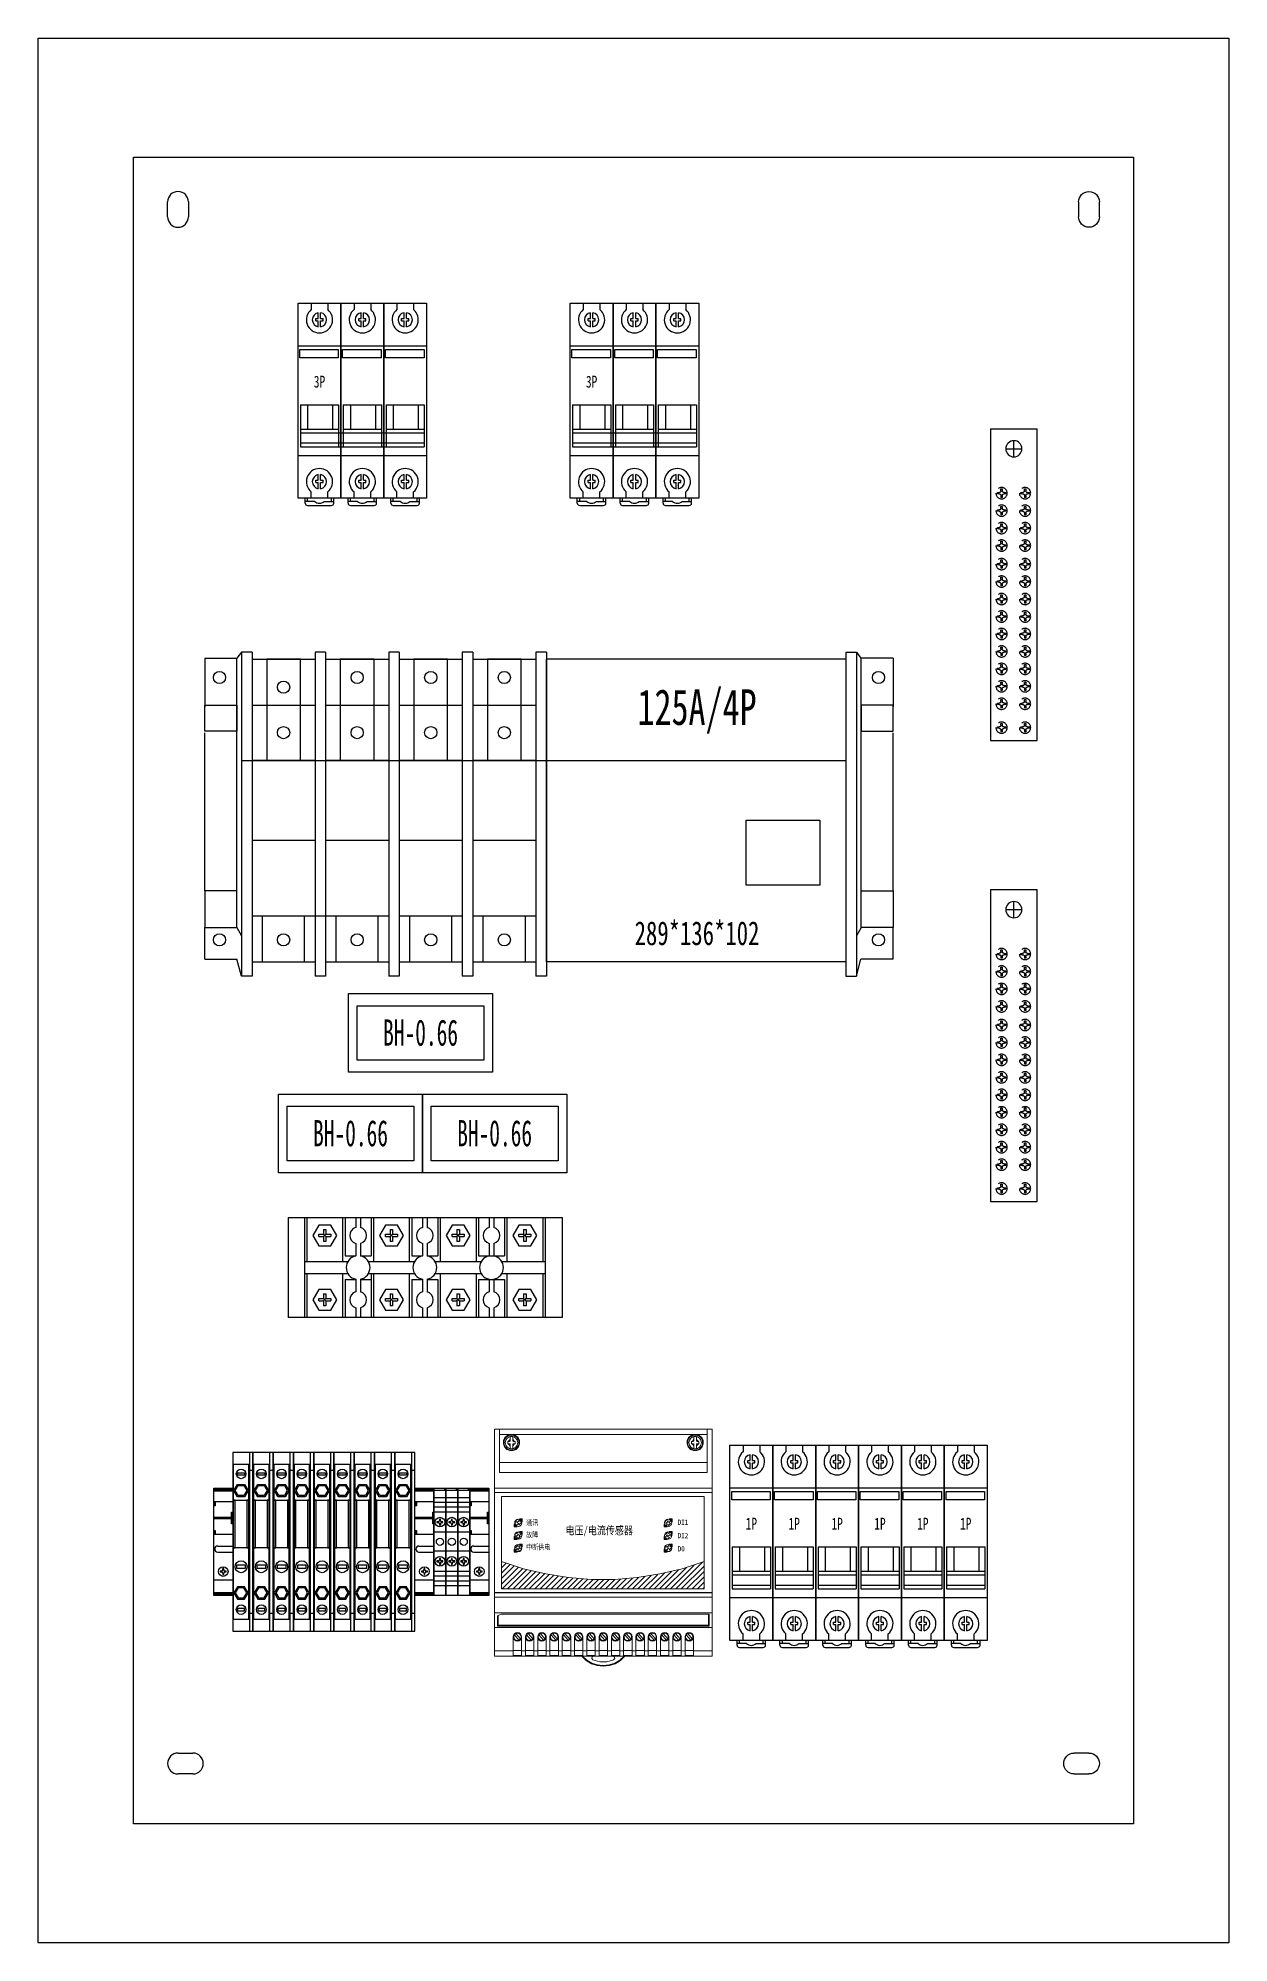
# Model space of a CAD drawing. Extents: x 175709 to 176209, y 207384 to 208184.
import ezdxf
from ezdxf.enums import TextEntityAlignment as Align

# ---------------------------------------------------------------- set-up
doc = ezdxf.new("R2010")
doc.units = 0
doc.header["$MEASUREMENT"] = 0
doc.linetypes.add('ACAD_ISO02W100', pattern=[15, 12, -3])
doc.linetypes.add('DASH', pattern=[0.35, 0.25, -0.1])
doc.layers.add('DRAW', color=4, linetype='Continuous', lineweight=25)
for name, color, linetype in [('Layer1', 7, 'Continuous'), ('元件', 7, 'Continuous'), ('文字', 7, 'Continuous')]:
    doc.layers.add(name, color=color, linetype=linetype)
doc.styles.add('-宋体', font='', dxfattribs={"width": 0.7})
doc.styles.add('CZC', font='', dxfattribs={"width": 0.7})
doc.styles.add('LEAD', font='', dxfattribs={"width": 0.8})
doc.styles.get('-宋体').set_extended_font_data('NSimSun')
doc.styles.get('CZC').set_extended_font_data('SimSun')
doc.styles.get('LEAD').set_extended_font_data('SimSun')

# ---------------------------------------------------------------- blocks, each defined once
blk = doc.blocks.new('A$Cb0c94bb2')
at = {"layer": '元件', "color": 8, "transparency": 33554687}
for p, q in [((5.5, 0), (5.5, -2.76)), ((12.5, 0), (12.5, -2.76)), ((23.5, 0), (23.5, -2.76)), ((30.5, 0), (30.5, -2.76)), ((41.5, 0), (41.5, -2.76)), ((48.5, 0), (48.5, -2.76)), ((7.5, -6.41), (8.5, -6.41)), ((7.5, -7.41), (7.5, -6.41)), ((7.5, -7.41), (8.5, -7.41)), ((8.5, -6.41), (8.5, -4.04)), ((8.5, -9.96), (8.5, -7.41)), ((9.5, -6.41), (9.5, -4.04)), ((9.5, -6.41), (10.5, -6.41)), ((9.5, -9.96), (9.5, -7.41)), ((9.5, -7.41), (10.5, -7.41)), ((10.5, -7.41), (10.5, -6.41)), ((25.5, -6.41), (26.5, -6.41)), ((25.5, -7.41), (25.5, -6.41)), ((25.5, -7.41), (26.5, -7.41)), ((26.5, -6.41), (26.5, -4.04)), ((26.5, -9.96), (26.5, -7.41)), ((27.5, -6.41), (27.5, -4.04)), ((27.5, -6.41), (28.5, -6.41)), ((27.5, -9.96), (27.5, -7.41)), ((27.5, -7.41), (28.5, -7.41)), ((28.5, -7.41), (28.5, -6.41)), ((43.5, -6.41), (44.5, -6.41)), ((43.5, -7.41), (43.5, -6.41)), ((43.5, -7.41), (44.5, -7.41)), ((44.5, -6.41), (44.5, -4.04)), ((44.5, -9.96), (44.5, -7.41)), ((45.5, -6.41), (45.5, -4.04)), ((45.5, -6.41), (46.5, -6.41)), ((45.5, -9.96), (45.5, -7.41)), ((45.5, -7.41), (46.5, -7.41)), ((46.5, -7.41), (46.5, -6.41)), ((0, -18), (18, -18)), ((18, -18), (36, -18)), ((36, -18), (54, -18)), ((1, -42.79), (1, -60.34)), ((1, -42.79), (17, -42.79)), ((4, -42.79), (4, -52.91)), ((14.5, -42.79), (14.5, -52.91)), ((17, -42.79), (17, -60.34)), ((19, -42.79), (19, -60.34)), ((19, -42.79), (35, -42.79)), ((22, -42.79), (22, -52.91)), ((32.5, -42.79), (32.5, -52.91)), ((35, -42.79), (35, -60.34)), ((37, -42.79), (37, -60.34)), ((37, -42.79), (53, -42.79)), ((40, -42.79), (40, -52.91)), ((50.5, -42.79), (50.5, -52.91)), ((53, -42.79), (53, -60.34)), ((1, -52.91), (17, -52.91)), ((1, -54.52), (53, -54.52)), ((19, -52.91), (35, -52.91)), ((37, -52.91), (53, -52.91)), ((0, -64), (18, -64)), ((1, -58.76), (53, -58.76)), ((1, -60.34), (53, -60.34)), ((18, -64), (36, -64)), ((36, -64), (54, -64)), ((5.5, -82), (5.5, -79.24)), ((7.5, -74.41), (8.5, -74.41)), ((7.5, -75.41), (7.5, -74.41)), ((7.5, -75.41), (8.5, -75.41)), ((8.5, -74.41), (8.5, -72.04)), ((8.5, -77.96), (8.5, -75.41)), ((9.5, -74.41), (9.5, -72.04)), ((9.5, -74.41), (10.5, -74.41)), ((9.5, -77.96), (9.5, -75.41)), ((9.5, -75.41), (10.5, -75.41)), ((10.5, -75.41), (10.5, -74.41)), ((12.5, -82), (12.5, -79.24)), ((23.5, -82), (23.5, -79.24)), ((25.5, -74.41), (26.5, -74.41)), ((25.5, -75.41), (25.5, -74.41)), ((25.5, -75.41), (26.5, -75.41)), ((26.5, -74.41), (26.5, -72.04)), ((26.5, -77.96), (26.5, -75.41)), ((27.5, -74.41), (27.5, -72.04)), ((27.5, -74.41), (28.5, -74.41)), ((27.5, -77.96), (27.5, -75.41)), ((27.5, -75.41), (28.5, -75.41)), ((28.5, -75.41), (28.5, -74.41)), ((30.5, -82), (30.5, -79.24)), ((41.5, -82), (41.5, -79.24)), ((43.5, -74.41), (44.5, -74.41)), ((43.5, -75.41), (43.5, -74.41)), ((43.5, -75.41), (44.5, -75.41)), ((44.5, -74.41), (44.5, -72.04)), ((44.5, -77.96), (44.5, -75.41)), ((45.5, -74.41), (45.5, -72.04)), ((45.5, -74.41), (46.5, -74.41)), ((45.5, -77.96), (45.5, -75.41)), ((45.5, -75.41), (46.5, -75.41)), ((46.5, -75.41), (46.5, -74.41)), ((48.5, -82), (48.5, -79.24)), ((3, -84), (3, -82)), ((7, -83.33), (3, -83.33)), ((4, -83.33), (4, -82)), ((4, -85), (14, -85)), ((11, -83.33), (15, -83.33)), ((14, -83.33), (14, -82)), ((15, -84), (15, -82)), ((21, -84), (21, -82)), ((25, -83.33), (21, -83.33)), ((22, -83.33), (22, -82)), ((22, -85), (32, -85)), ((29, -83.33), (33, -83.33)), ((32, -83.33), (32, -82)), ((33, -84), (33, -82)), ((39, -84), (39, -82)), ((43, -83.33), (39, -83.33)), ((40, -83.33), (40, -82)), ((40, -85), (50, -85)), ((47, -83.33), (51, -83.33)), ((50, -83.33), (50, -82)), ((51, -84), (51, -82))]:
    blk.add_line(p, q, dxfattribs=at)
for points in [[(0, 0), (18, 0), (18, -82), (0, -82)], [(18, 0), (36, 0), (36, -82), (18, -82)], [(36, 0), (54, 0), (54, -82), (36, -82)]]:
    blk.add_lwpolyline(points, close=True, dxfattribs=at)
at = {"layer": '元件', "color": 8}
for points in [[(0.73, -19.49), (16.9, -19.49), (16.9, -23.04), (0.73, -23.04)], [(18.73, -19.49), (34.9, -19.49), (34.9, -23.04), (18.73, -23.04)], [(36.73, -19.49), (52.9, -19.49), (52.9, -23.04), (36.73, -23.04)]]:
    blk.add_lwpolyline(points, close=True, dxfattribs=at)
at = {"layer": '元件', "color": 8, "transparency": 33554687}
for centre, radius, start, end in [((9, -7), 5.5, 129.5212, 50.4788), ((9, -7), 3, 99.59407, 260.40593), ((9, -7), 3, 279.59407, 80.40593), ((27, -7), 5.5, 129.5212, 50.4788), ((27, -7), 3, 99.59407, 260.40593), ((27, -7), 3, 279.59407, 80.40593), ((45, -7), 5.5, 129.5212, 50.4788), ((45, -7), 3, 99.59407, 260.40593), ((45, -7), 3, 279.59407, 80.40593), ((9, -75), 5.5, 309.5212, 230.4788), ((27, -75), 5.5, 309.5212, 230.4788), ((45, -75), 5.5, 309.5212, 230.4788), ((9, -75), 3, 99.59407, 260.40593), ((9, -75), 3, 279.59407, 80.40593), ((27, -75), 3, 99.59407, 260.40593), ((27, -75), 3, 279.59407, 80.40593), ((45, -75), 3, 99.59407, 260.40593), ((45, -75), 3, 279.59407, 80.40593), ((4, -84), 1, 180, 270), ((8.89, -81.39), 2.71, 225.70026, 272.25013), ((8.57, -79.98), 4.14, 276.01627, 306.03334), ((14, -84), 1, 270, 0), ((22, -84), 1, 180, 270), ((26.89, -81.39), 2.71, 225.70026, 272.25013), ((26.57, -79.98), 4.14, 276.01627, 306.03334), ((32, -84), 1, 270, 0), ((40, -84), 1, 180, 270), ((44.89, -81.39), 2.71, 225.70026, 272.25013), ((44.57, -79.98), 4.14, 276.01627, 306.03334), ((50, -84), 1, 270, 0)]:
    blk.add_arc(centre, radius, start, end, dxfattribs=at)
at = {"layer": '元件', "color": 8, "transparency": 33554687, "width": 0.7}
blk.add_text('3P', height=5, dxfattribs=at).set_placement((9, -33), align=Align.MIDDLE_CENTER)
blk = doc.blocks.new('A$Ca76be47b')
at = {"layer": '元件', "color": 8, "transparency": 33554687}
for p, q in [((5.5, 0), (5.5, -2.76)), ((12.5, 0), (12.5, -2.76)), ((7.5, -6.41), (8.5, -6.41)), ((7.5, -7.41), (7.5, -6.41)), ((7.5, -7.41), (8.5, -7.41)), ((8.5, -6.41), (8.5, -4.04)), ((8.5, -9.96), (8.5, -7.41)), ((9.5, -6.41), (9.5, -4.04)), ((9.5, -6.41), (10.5, -6.41)), ((9.5, -9.96), (9.5, -7.41)), ((9.5, -7.41), (10.5, -7.41)), ((10.5, -7.41), (10.5, -6.41)), ((0, -18), (18, -18)), ((1, -42.79), (1, -60.34)), ((1, -42.79), (17, -42.79)), ((4, -42.79), (4, -52.91)), ((14.5, -42.79), (14.5, -52.91)), ((17, -42.79), (17, -60.34)), ((1, -52.91), (17, -52.91)), ((1, -54.52), (17, -54.52)), ((0, -64), (18, -64)), ((1, -58.76), (17, -58.76)), ((1, -60.34), (17, -60.34)), ((5.5, -82), (5.5, -79.24)), ((7.5, -74.41), (8.5, -74.41)), ((7.5, -75.41), (7.5, -74.41)), ((7.5, -75.41), (8.5, -75.41)), ((8.5, -74.41), (8.5, -72.04)), ((8.5, -77.96), (8.5, -75.41)), ((9.5, -74.41), (9.5, -72.04)), ((9.5, -74.41), (10.5, -74.41)), ((9.5, -77.96), (9.5, -75.41)), ((9.5, -75.41), (10.5, -75.41)), ((10.5, -75.41), (10.5, -74.41)), ((12.5, -82), (12.5, -79.24)), ((3, -84), (3, -82)), ((7, -83.33), (3, -83.33)), ((4, -83.33), (4, -82)), ((4, -85), (14, -85)), ((11, -83.33), (15, -83.33)), ((14, -83.33), (14, -82)), ((15, -84), (15, -82))]:
    blk.add_line(p, q, dxfattribs=at)
blk.add_lwpolyline([(0, 0), (18, 0), (18, -82), (0, -82)], close=True, dxfattribs=at)
at = {"layer": '元件', "color": 8}
blk.add_lwpolyline([(0.73, -19.49), (16.9, -19.49), (16.9, -23.04), (0.73, -23.04)], close=True, dxfattribs=at)
at = {"layer": '元件', "color": 8, "transparency": 33554687}
for centre, radius, start, end in [((9, -7), 5.5, 129.5212, 50.4788), ((9, -7), 3, 99.59407, 260.40593), ((9, -7), 3, 279.59407, 80.40593), ((9, -75), 5.5, 309.5212, 230.4788), ((9, -75), 3, 99.59407, 260.40593), ((9, -75), 3, 279.59407, 80.40593), ((4, -84), 1, 180, 270), ((8.89, -81.39), 2.71, 225.70026, 272.25013), ((8.57, -79.98), 4.14, 276.01627, 306.03334), ((14, -84), 1, 270, 0)]:
    blk.add_arc(centre, radius, start, end, dxfattribs=at)
at = {"layer": '元件', "color": 8, "transparency": 33554687, "width": 0.7}
blk.add_text('1P', height=5, dxfattribs=at).set_placement((9, -33), align=Align.MIDDLE_CENTER)
blk = doc.blocks.new('A$C80adffb2')
at = {"layer": '元件', "color": 8, "transparency": 33554687}
for p, q in [((0, 64.56), (13.49, 64.56)), ((0, 64.56), (0, 44.06)), ((13.4, -48.58), (13.4, 64.56)), ((15.41, 67.01), (13.49, 64.56)), ((19.83, 67.01), (15.41, 67.01)), ((15.41, 67.01), (15.41, -68.99)), ((19.83, 67.01), (19.83, -68.99)), ((19.83, 64.06), (46.31, 64.06)), ((50.72, 67.01), (46.31, 67.01)), ((46.31, 67.01), (46.31, -68.99)), ((50.72, 67.01), (50.72, -68.99)), ((50.72, 64.06), (77.2, 64.06)), ((77.2, 67.01), (77.2, -68.99)), ((81.61, 67.01), (77.2, 67.01)), ((81.61, 67.01), (81.61, -68.99)), ((81.61, 64.06), (108.09, 64.06)), ((108.09, 67.01), (108.09, -68.99)), ((112.5, 67.01), (108.09, 67.01)), ((108.09, 67.01), (108.09, -63.07)), ((112.5, 67.01), (112.5, -68.99)), ((112.5, 67.01), (112.5, -44.51)), ((112.5, 64.06), (138.98, 64.06)), ((138.98, 67.01), (138.98, -68.99)), ((143.4, 67.01), (138.98, 67.01)), ((143.4, 67.01), (143.4, -68.99)), ((143.4, -63.07), (143.4, 64.06)), ((269.17, 64.06), (143.4, 64.06)), ((269.17, 67.01), (269.17, -68.99)), ((269.17, 67.01), (273.59, 67.01)), ((273.59, 67.01), (273.59, -68.99)), ((273.59, 67.01), (275.51, 64.56)), ((289, 64.56), (275.51, 64.56)), ((275.6, -48.58), (275.6, 64.56)), ((289, 64.56), (289, 44.06)), ((0, 33.89), (0, 44.75)), ((0, 44.75), (13.4, 44.75)), ((13.4, 44.75), (13.4, 33.89)), ((19.83, 44.75), (46.31, 44.75)), ((50.72, 44.75), (77.2, 44.75)), ((81.61, 44.75), (108.09, 44.75)), ((112.5, 44.75), (138.98, 44.75)), ((289, 44.75), (275.6, 44.75)), ((275.6, 44.75), (275.6, 33.89)), ((289, 33.89), (289, 44.75)), ((13.4, 33.89), (0, 33.89)), ((0, -33.19), (0, 33.19)), ((275.6, 33.89), (289, 33.89)), ((289, -33.19), (289, 33.19)), ((15.41, 21.58), (269.17, 21.58)), ((46.31, 21.58), (19.83, 21.58)), ((77.2, 21.58), (50.72, 21.58)), ((108.09, 21.58), (81.61, 21.58)), ((138.98, 21.58), (112.5, 21.58)), ((46.31, -12.08), (19.83, -12.08)), ((77.2, -12.08), (50.72, -12.08)), ((108.09, -12.08), (81.61, -12.08)), ((138.98, -12.08), (112.5, -12.08)), ((13.4, -33.19), (0, -33.19)), ((0, -33.19), (0, -48.58)), ((13.4, -48.58), (13.4, -33.19)), ((275.6, -33.19), (289, -33.19)), ((275.6, -48.58), (275.6, -33.19)), ((289, -33.19), (289, -48.58)), ((19.83, -43.75), (77.2, -43.75)), ((24.24, -63.07), (24.24, -43.75)), ((41.89, -63.07), (41.89, -43.75)), ((55.13, -63.07), (55.13, -43.75)), ((72.79, -63.07), (72.79, -43.75)), ((81.61, -43.75), (108.09, -43.75)), ((86.03, -63.07), (86.03, -43.75)), ((103.68, -63.07), (103.68, -43.75)), ((112.5, -43.75), (138.98, -43.75)), ((116.92, -63.07), (116.92, -43.75)), ((134.57, -63.07), (134.57, -43.75)), ((0, -48.58), (13.4, -48.58)), ((0, -61.95), (0, -48.58)), ((13.4, -48.58), (15.41, -52.12)), ((275.6, -48.58), (273.59, -52.12)), ((289, -48.58), (275.6, -48.58)), ((289, -61.95), (289, -48.58)), ((0, -61.95), (13.49, -61.95)), ((15.41, -68.99), (13.49, -61.95)), ((19.83, -63.07), (46.31, -63.07)), ((24.24, -63.07), (41.89, -63.07)), ((50.72, -63.07), (77.2, -63.07)), ((55.13, -63.07), (72.79, -63.07)), ((81.61, -63.07), (108.09, -63.07)), ((86.03, -63.07), (103.68, -63.07)), ((112.5, -63.07), (138.98, -63.07)), ((116.92, -63.07), (134.57, -63.07)), ((269.17, -63.07), (143.4, -63.07)), ((273.59, -68.99), (275.51, -61.95)), ((289, -61.95), (275.51, -61.95)), ((19.83, -68.99), (15.41, -68.99)), ((50.72, -68.99), (46.31, -68.99)), ((81.61, -68.99), (77.2, -68.99)), ((112.5, -68.99), (108.09, -68.99)), ((143.4, -68.99), (138.98, -68.99)), ((269.17, -68.99), (273.59, -68.99))]:
    blk.add_line(p, q, dxfattribs=at)
for points in [[(25.99, 21.58), (40.15, 21.58), (40.15, 64.06), (25.99, 64.06)], [(56.88, 21.58), (71.04, 21.58), (71.04, 64.06), (56.88, 64.06)], [(87.77, 21.58), (101.93, 21.58), (101.93, 64.06), (87.77, 64.06)], [(118.66, 21.58), (132.82, 21.58), (132.82, 64.06), (118.66, 64.06)], [(227.23, -3.48), (258.25, -3.48), (258.25, -30.78), (227.23, -30.78)]]:
    blk.add_lwpolyline(points, close=True, dxfattribs=at)
for centre in [(6.15, 56.42), (63.96, 56.42), (94.85, 56.42), (125.74, 56.42), (282.85, 56.42), (33.07, 52.37), (33.07, 33.25), (63.96, 33.25), (94.85, 33.25), (125.74, 33.25), (6.15, -53.8), (33.07, -53.8), (63.96, -53.8), (94.85, -53.8), (125.74, -53.8), (282.85, -53.8)]:
    blk.add_circle(centre, 2.56, dxfattribs=at)
at = {"layer": '元件', "color": 8, "transparency": 33554687, "style": 'CZC', "width": 0.7}
for s, height, p in [('125A/4P', 15, (206.66, 42.76)), ('289*136*102', 10, (206.66, -50.65))]:
    blk.add_text(s, height=height, dxfattribs=at).set_placement(p, align=Align.MIDDLE)
blk = doc.blocks.new('A$C5775331E')
at = {"layer": '文字', "color": 0, "linetype": 'ACAD_ISO02W100'}
for p, q in [((0.6, 2.53), (0.6, 1.99)), ((1.3, 2.53), (0.6, 2.53)), ((0.6, 1.99), (1.3, 1.99)), ((2, 3.23), (2, 3.94)), ((2.54, 3.94), (2, 3.94)), ((2, 1.29), (2, 0.54)), ((2, 0.54), (2.54, 0.54)), ((2.54, 3.23), (2.54, 3.94)), ((2.54, 0.54), (2.54, 1.29)), ((4, 2.53), (3.24, 2.53)), ((3.24, 1.99), (4, 1.99)), ((4, 1.99), (4, 2.53))]:
    blk.add_line(p, q, dxfattribs=at)
blk.add_circle((2.26, 2.26), 2.26, dxfattribs=at)
for centre, start, end in [((1.3, 3.23), 270, 0), ((1.3, 1.29), 0, 90), ((3.24, 3.23), 180, 270), ((3.24, 1.29), 90, 180)]:
    blk.add_arc(centre, 0.7, start, end, dxfattribs=at)
blk = doc.blocks.new('123')
at = {"color": 8}
for p, q in [((-65.48, 19.69), (65.48, 19.69)), ((-65.48, 19.69), (-65.48, 0)), ((65.48, 19.69), (65.48, 0)), ((-53.65, 9.84), (-60.45, 9.84)), ((-57.05, 13.24), (-57.05, 6.44)), ((65.48, 0), (-65.48, 0))]:
    blk.add_line(p, q, dxfattribs=at)
blk.add_circle((-57.05, 9.84), 3.4, dxfattribs=at)
at = {"color": 8, "xscale": 1.0474894078543, "yscale": 1.0474894078543, "zscale": 1.0474894078543, "rotation": 270}
for p in [(-40.78, 17.37), (-33.44, 17.37), (-26.11, 17.37), (-18.78, 17.37), (-10.97, 17.37), (-3.64, 17.37), (3.69, 17.37), (11.02, 17.37), (18.36, 17.37), (25.69, 17.37), (33.02, 17.37), (40.35, 17.37), (47.69, 17.37), (57.71, 17.37), (-40.78, 7.52), (-33.44, 7.52), (-26.11, 7.52), (-18.78, 7.52), (-10.97, 7.52), (-3.64, 7.52), (3.69, 7.52), (11.02, 7.52), (18.36, 7.52), (25.69, 7.52), (33.02, 7.52), (40.35, 7.52), (47.69, 7.52), (57.71, 7.52)]:
    blk.add_blockref('A$C5775331E', p, dxfattribs=at)
blk = doc.blocks.new('A$C7F7F6ED6')
at = {"transparency": 33554687}
for points in [[(0, 37.65), (0.6, 37.65), (0.6, 39.4), (0, 39.4)], [(7.45, 32.12), (7.45, 32.78), (0, 32.78), (0, 32.12)], [(7.45, 30), (8, 30), (8, 34.9), (7.45, 34.9)], [(0.6, 27.26), (0, 27.26), (0, 25.51), (0.6, 25.51)]]:
    blk.add_hatch(color=8, dxfattribs=at).paths.add_polyline_path(points)
at = {"color": 8, "transparency": 33554687}
for p, q in [((0, 44.42), (8, 44.42)), ((0, 43.83), (8, 43.83)), ((1.7, 20.72), (8, 20.72)), ((1.7, 18.15), (8, 18.15)), ((0, 6.48), (8, 6.48)), ((0, 1.19), (8, 1.19)), ((0, 0.59), (8, 0.59))]:
    blk.add_line(p, q, dxfattribs=at)
for points in [[(0, 45), (8, 45), (8, 0), (0, 0)], [(0, 39.4), (8, 39.4), (8, 25.51), (0, 25.51)], [(0, 39.4), (0.6, 39.4), (0.6, 37.65), (0, 37.65)], [(0, 32.78), (7.45, 32.78), (7.45, 32.12), (0, 32.12)], [(7.45, 34.9), (8, 34.9), (8, 30), (7.45, 30)], [(0, 27.26), (0.6, 27.26), (0.6, 25.51), (0, 25.51)]]:
    blk.add_lwpolyline(points, close=True, dxfattribs=at)
blk.add_arc((1.7, 19.43), 1.28, 90, 270, dxfattribs=at)
at = {"layer": 'Layer1', "color": 8, "lineweight": -3, "ltscale": 50, "transparency": 33554687}
blk.add_circle((4, 10), 2.03, dxfattribs=at)
at = {"layer": '文字', "color": 8, "linetype": 'ACAD_ISO02W100', "transparency": 33554687}
for p, q in [((3.3, 10.2), (2.79, 10.2)), ((2.79, 10.2), (2.79, 9.81)), ((2.79, 9.81), (3.3, 9.81)), ((4.21, 11.23), (3.81, 11.23)), ((3.81, 10.71), (3.81, 11.23)), ((3.81, 9.3), (3.81, 8.75)), ((3.81, 8.75), (4.21, 8.75)), ((4.21, 10.71), (4.21, 11.23)), ((4.21, 8.75), (4.21, 9.3)), ((5.27, 10.2), (4.72, 10.2)), ((4.72, 9.81), (5.27, 9.81)), ((5.27, 9.81), (5.27, 10.2))]:
    blk.add_line(p, q, dxfattribs=at)
for centre, start, end in [((3.3, 10.71), 270, 0), ((3.3, 9.3), 0, 90), ((4.72, 10.71), 180, 270), ((4.72, 9.3), 90, 180)]:
    blk.add_arc(centre, 0.509, start, end, dxfattribs=at)
blk = doc.blocks.new('UK5-HESI')
at = {"layer": 'DRAW', "color": 8, "ltscale": 0.3, "transparency": 33554687}
for points in [[(4.25, 75), (-4.25, 75), (-4.25, 0), (4.25, 0)], [(4.25, 75), (2.75, 75), (2.75, 0), (4.25, 0)], [(2.5, 70), (-4, 70), (-4, 55), (2.5, 55)], [(0.75, 65.5), (-2.25, 65.5), (-2.25, 66.5), (0.75, 66.5)], [(4.25, 67.5), (2.75, 67.5), (2.75, 7.5), (4.25, 7.5)], [(0.75, 61.6), (2.25, 59), (0.75, 56.4), (-2.25, 56.4), (-3.75, 59), (-2.25, 61.6)], [(0.46, 61.1), (1.67, 59), (0.46, 56.9), (-1.96, 56.9), (-3.17, 59), (-1.96, 61.1)], [(-3.2, 55), (-4, 55), (-4, 35), (-3.2, 35)], [(2.5, 55), (1.7, 55), (1.7, 35), (2.5, 35)], [(2.5, 35), (-4, 35), (-4, 5), (2.5, 5)], [(1.12, 27.62), (-2.62, 27.62), (-2.62, 26.38), (1.12, 26.38)], [(0.75, 13.4), (2.25, 16), (0.75, 18.6), (-2.25, 18.6), (-3.75, 16), (-2.25, 13.4)], [(0.46, 13.9), (1.67, 16), (0.46, 18.1), (-1.96, 18.1), (-3.17, 16), (-1.96, 13.9)], [(0.75, 9.5), (-2.25, 9.5), (-2.25, 8.5), (0.75, 8.5)]]:
    blk.add_lwpolyline(points, close=True, dxfattribs=at)
for centre, radius in [((-0.75, 66), 2), ((-0.75, 27), 2.5), ((-0.75, 9), 2)]:
    blk.add_circle(centre, radius, dxfattribs=at)
blk = doc.blocks.new('Manufacturer光辉电器PartName电压端子SeriesUK5PartTypeMaxCurrent0MinCurrent0PolesMinPower0MaxPower0ShellFrameLimitingCurrentRemarkLibType2DelFlgfalseUpdateDate')
at = {"layer": '元件', "color": 8, "transparency": 33554687}
for p, q in [((-2.5, 18.5), (2.5, 18.5)), ((-2.5, 16.5), (2.5, 16.5)), ((-2.5, 14.5), (2.5, 14.5)), ((-2.5, 12.5), (2.5, 12.5)), ((-2.5, 4), (2.5, 4)), ((-2.5, -4), (2.5, -4)), ((-2.5, -12.5), (2.5, -12.5)), ((-2.5, -14.5), (2.5, -14.5)), ((-2.5, -16.5), (2.5, -16.5)), ((-2.5, -18.5), (2.5, -18.5)), ((-2.5, -21.5), (2.5, -21.5)), ((-2, -21.5), (-2, -22.5))]:
    blk.add_line(p, q, dxfattribs=at)
at = {"layer": '元件', "color": 8, "linetype": 'ACAD_ISO02W100', "transparency": 33554687}
for p, q in [((-0.7, 8.45), (-1.21, 8.45)), ((-1.21, 8.45), (-1.21, 8.06)), ((-1.21, 8.06), (-0.7, 8.06)), ((0.21, 9.48), (-0.19, 9.48)), ((-0.19, 8.96), (-0.19, 9.48)), ((0.21, 8.96), (0.21, 9.48)), ((1.27, 8.45), (0.72, 8.45)), ((0.72, 8.06), (1.27, 8.06)), ((1.27, 8.06), (1.27, 8.45)), ((-0.19, 7.55), (-0.19, 7)), ((-0.19, 7), (0.21, 7)), ((0.21, 7), (0.21, 7.55)), ((0.21, -7.02), (-0.19, -7.02)), ((-0.19, -7.54), (-0.19, -7.02)), ((0.21, -7.54), (0.21, -7.02)), ((-0.7, -8.05), (-1.21, -8.05)), ((-1.21, -8.05), (-1.21, -8.44)), ((-1.21, -8.44), (-0.7, -8.44)), ((-0.19, -8.95), (-0.19, -9.5)), ((-0.19, -9.5), (0.21, -9.5)), ((0.21, -9.5), (0.21, -8.95)), ((1.27, -8.05), (0.72, -8.05)), ((0.72, -8.44), (1.27, -8.44)), ((1.27, -8.44), (1.27, -8.05))]:
    blk.add_line(p, q, dxfattribs=at)
at = {"layer": '元件', "color": 8, "transparency": 33554687}
blk.add_lwpolyline([(-2.5, 22.5), (2.5, 22.5), (2.5, -22.5), (-2.5, -22.5)], close=True, dxfattribs=at)
at = {"layer": '元件', "color": 8, "lineweight": -3, "ltscale": 50, "transparency": 33554687}
for centre in [(0, 8.25), (0, -8.25)]:
    blk.add_circle(centre, 2.03, dxfattribs=at)
at = {"layer": '元件', "color": 8, "transparency": 33554687}
blk.add_circle((0, 0), 1.5, dxfattribs=at)
at = {"layer": '元件', "color": 8, "linetype": 'ACAD_ISO02W100', "transparency": 33554687}
for centre, start, end in [((-0.7, 8.96), 270, 0), ((-0.7, 7.55), 0, 90), ((0.72, 8.96), 180, 270), ((0.72, 7.55), 90, 180), ((-0.7, -7.54), 270, 0), ((0.72, -7.54), 180, 270), ((-0.7, -8.95), 0, 90), ((0.72, -8.95), 90, 180)]:
    blk.add_arc(centre, 0.509, start, end, dxfattribs=at)
blk = doc.blocks.new('A$Cd649f129')
at = {"color": 0, "transparency": 33554687}
for name, p in [('UK5-HESI', (12.25, -37.5)), ('UK5-HESI', (20.75, -37.5)), ('UK5-HESI', (29.25, -37.5)), ('UK5-HESI', (37.75, -37.5)), ('UK5-HESI', (46.25, -37.5)), ('UK5-HESI', (54.75, -37.5)), ('UK5-HESI', (63.25, -37.5)), ('UK5-HESI', (71.75, -37.5)), ('UK5-HESI', (80.25, -37.5)), ('A$C7F7F6ED6', (0, -22.5)), ('A$C7F7F6ED6', (84.5, -22.5)), ('A$C7F7F6ED6', (107.5, -22.5))]:
    blk.add_blockref(name, p, dxfattribs=at)
at = {"rotation": 180}
for p in [(95, 0), (100, 0), (105, 0)]:
    blk.add_blockref('Manufacturer光辉电器PartName电压端子SeriesUK5PartTypeMaxCurrent0MinCurrent0PolesMinPower0MaxPower0ShellFrameLimitingCurrentRemarkLibType2DelFlgfalseUpdateDate', p, dxfattribs=at)
blk = doc.blocks.new('Manufacturer光辉PartName电流互感器SeriesBHPartTypeMaxCurrent0MinCurrent0PolesMinPower0MaxPower0ShellFrameLimitingCurrentRemarkLibType2DelFlgfalseUpdateDate')
at = {"layer": '元件', "color": 8, "transparency": 33554687}
for points in [[(-30.25, 16.5), (30.25, 16.5), (30.25, -16.5), (-30.25, -16.5)], [(-26.61, 11.42), (26.61, 11.42), (26.61, -11.42), (-26.61, -11.42)]]:
    blk.add_lwpolyline(points, close=True, dxfattribs=at)
at = {"layer": '元件', "color": 8, "linetype": 'DASH', "transparency": 33554687, "style": 'LEAD', "width": 0.6}
blk.add_text('BH-0.66', height=11, dxfattribs=at).set_placement((0, 0.12), align=Align.MIDDLE_CENTER)
blk = doc.blocks.new('A$C54607b92')
at = {"layer": '元件', "color": 8}
for p, q in [((0, 0), (115, 0)), ((0, 0), (0, -42)), ((0, 0), (0, -42)), ((6.83, 0), (6.83, -42)), ((7.83, 0), (7.83, -18.5)), ((22.83, 0), (22.83, -18.5)), ((23.83, 0), (23.83, -16)), ((28.33, 0), (28.33, -4.15)), ((30.33, 0), (30.33, -4.15)), ((34.83, 0), (34.83, -16)), ((35.83, 0), (35.83, -18.5)), ((50.83, 0), (50.83, -18.5)), ((51.83, 0), (51.83, -16)), ((56.33, 0), (56.33, -4.15)), ((58.33, 0), (58.33, -4.15)), ((62.83, 0), (62.83, -16)), ((63.83, 0), (63.83, -18.5)), ((78.83, 0), (78.83, -18.5)), ((79.83, 0), (79.83, -16)), ((84.33, 0), (84.33, -4.15)), ((86.33, 0), (86.33, -4.15)), ((90.83, 0), (90.83, -16)), ((91.83, 0), (91.83, -18.5)), ((106.83, 0), (106.83, -18.5)), ((107.83, 0), (107.83, -42)), ((107.83, 0), (107.83, -42)), ((107.83, 0), (107.83, -42)), ((115, 0), (115, -42)), ((12.83, -7), (14.83, -7)), ((12.83, -8), (12.83, -7)), ((12.83, -8), (14.83, -8)), ((14.83, -5), (15.83, -5)), ((14.83, -5), (14.83, -7)), ((15.83, -7), (14.83, -8)), ((14.83, -7), (15.83, -8)), ((14.83, -8), (14.83, -10)), ((15.83, -5), (15.83, -7)), ((15.83, -7), (17.83, -7)), ((15.83, -8), (15.83, -10)), ((15.83, -8), (17.83, -8)), ((17.83, -7), (17.83, -8)), ((40.83, -7), (42.83, -7)), ((40.83, -8), (40.83, -7)), ((40.83, -8), (42.83, -8)), ((42.83, -5), (43.83, -5)), ((42.83, -5), (42.83, -7)), ((43.83, -7), (42.83, -8)), ((42.83, -7), (43.83, -8)), ((42.83, -8), (42.83, -10)), ((43.83, -5), (43.83, -7)), ((43.83, -7), (45.83, -7)), ((43.83, -8), (43.83, -10)), ((43.83, -8), (45.83, -8)), ((45.83, -7), (45.83, -8)), ((68.83, -7), (70.83, -7)), ((68.83, -8), (68.83, -7)), ((68.83, -8), (70.83, -8)), ((70.83, -5), (71.83, -5)), ((70.83, -5), (70.83, -7)), ((71.83, -7), (70.83, -8)), ((70.83, -7), (71.83, -8)), ((70.83, -8), (70.83, -10)), ((71.83, -5), (71.83, -7)), ((71.83, -7), (73.83, -7)), ((71.83, -8), (71.83, -10)), ((71.83, -8), (73.83, -8)), ((73.83, -7), (73.83, -8)), ((96.83, -8), (96.83, -7)), ((96.83, -7), (98.83, -7)), ((96.83, -8), (98.83, -8)), ((98.83, -5), (98.83, -7)), ((98.83, -5), (99.83, -5)), ((98.83, -7), (99.83, -8)), ((99.83, -7), (98.83, -8)), ((98.83, -8), (98.83, -10)), ((99.83, -5), (99.83, -7)), ((99.83, -7), (101.83, -7)), ((99.83, -8), (99.83, -10)), ((99.83, -8), (101.83, -8)), ((101.83, -7), (101.83, -8)), ((15.83, -10), (14.83, -10)), ((23.83, -16), (28.33, -16)), ((28.33, -10.85), (28.33, -16.1)), ((30.33, -10.85), (30.33, -16.1)), ((30.33, -16), (34.83, -16)), ((43.83, -10), (42.83, -10)), ((51.83, -16), (56.33, -16)), ((56.33, -10.85), (56.33, -16.1)), ((58.33, -10.85), (58.33, -16.1)), ((58.33, -16), (62.83, -16)), ((71.83, -10), (70.83, -10)), ((79.83, -16), (90.83, -16)), ((84.33, -10.85), (84.33, -16.1)), ((86.33, -10.85), (86.33, -16.1)), ((99.83, -10), (98.83, -10)), ((6.83, -18.5), (25, -18.5)), ((6.83, -23.5), (25, -23.5)), ((7.83, -23.5), (7.83, -42)), ((22.83, -23.5), (22.83, -42)), ((33.66, -18.5), (53, -18.5)), ((33.66, -23.5), (53, -23.5)), ((34.83, -23.5), (34.83, -26)), ((35.83, -23.5), (35.83, -42)), ((50.83, -23.5), (50.83, -42)), ((61.66, -18.5), (81, -18.5)), ((61.66, -23.5), (81, -23.5)), ((63.83, -23.5), (63.83, -42)), ((78.83, -23.5), (78.83, -42)), ((89.66, -18.5), (107.83, -18.5)), ((89.66, -23.5), (107.83, -23.5)), ((91.83, -23.5), (91.83, -42)), ((106.83, -23.5), (106.83, -42)), ((14.83, -32), (15.83, -32)), ((14.83, -32), (14.83, -34)), ((15.83, -32), (15.83, -34)), ((23.83, -26), (28.33, -26)), ((23.83, -26), (23.83, -42)), ((28.33, -25.9), (28.33, -31.15)), ((30.33, -25.9), (30.33, -31.15)), ((30.33, -26), (34.83, -26)), ((34.83, -26), (34.83, -42)), ((42.83, -32), (43.83, -32)), ((42.83, -32), (42.83, -34)), ((43.83, -32), (43.83, -34)), ((51.83, -26), (51.83, -42)), ((51.83, -26), (56.33, -26)), ((56.33, -25.9), (56.33, -31.15)), ((58.33, -25.9), (58.33, -31.15)), ((58.33, -26), (62.83, -26)), ((62.83, -26), (62.83, -42)), ((70.83, -32), (71.83, -32)), ((70.83, -32), (70.83, -34)), ((71.83, -32), (71.83, -34)), ((79.83, -26), (79.83, -42)), ((79.83, -26), (90.83, -26)), ((84.33, -25.9), (84.33, -31.15)), ((86.33, -25.9), (86.33, -31.15)), ((90.83, -26), (90.83, -42)), ((98.83, -32), (99.83, -32)), ((98.83, -32), (98.83, -34)), ((99.83, -32), (99.83, -34)), ((12.83, -35), (12.83, -34)), ((12.83, -34), (14.83, -34)), ((12.83, -35), (14.83, -35)), ((14.83, -34), (15.83, -35)), ((15.83, -34), (14.83, -35)), ((14.83, -35), (14.83, -37)), ((15.83, -37), (14.83, -37)), ((15.83, -34), (17.83, -34)), ((15.83, -35), (17.83, -35)), ((15.83, -35), (15.83, -37)), ((17.83, -34), (17.83, -35)), ((28.33, -37.85), (28.33, -42)), ((30.33, -37.85), (30.33, -42)), ((40.83, -35), (40.83, -34)), ((40.83, -34), (42.83, -34)), ((40.83, -35), (42.83, -35)), ((42.83, -34), (43.83, -35)), ((43.83, -34), (42.83, -35)), ((42.83, -35), (42.83, -37)), ((43.83, -37), (42.83, -37)), ((43.83, -34), (45.83, -34)), ((43.83, -35), (45.83, -35)), ((43.83, -35), (43.83, -37)), ((45.83, -34), (45.83, -35)), ((56.33, -37.85), (56.33, -42)), ((58.33, -37.85), (58.33, -42)), ((68.83, -35), (68.83, -34)), ((68.83, -34), (70.83, -34)), ((68.83, -35), (70.83, -35)), ((70.83, -34), (71.83, -35)), ((71.83, -34), (70.83, -35)), ((70.83, -35), (70.83, -37)), ((71.83, -37), (70.83, -37)), ((71.83, -34), (73.83, -34)), ((71.83, -35), (73.83, -35)), ((71.83, -35), (71.83, -37)), ((73.83, -34), (73.83, -35)), ((84.33, -37.85), (84.33, -42)), ((86.33, -37.85), (86.33, -42)), ((96.83, -34), (98.83, -34)), ((96.83, -35), (96.83, -34)), ((96.83, -35), (98.83, -35)), ((99.83, -34), (98.83, -35)), ((98.83, -34), (99.83, -35)), ((98.83, -35), (98.83, -37)), ((99.83, -37), (98.83, -37)), ((99.83, -34), (101.83, -34)), ((99.83, -35), (99.83, -37)), ((99.83, -35), (101.83, -35)), ((101.83, -34), (101.83, -35)), ((115, -42), (0, -42))]:
    blk.add_line(p, q, dxfattribs=at)
for points in [[(12.83, -3.17), (10.33, -7.5), (12.83, -11.83), (17.83, -11.83), (20.33, -7.5), (17.83, -3.17)], [(40.83, -3.17), (38.33, -7.5), (40.83, -11.83), (45.83, -11.83), (48.33, -7.5), (45.83, -3.17)], [(68.83, -3.17), (66.33, -7.5), (68.83, -11.83), (73.83, -11.83), (76.33, -7.5), (73.83, -3.17)], [(96.83, -3.17), (94.33, -7.5), (96.83, -11.83), (101.83, -11.83), (104.33, -7.5), (101.83, -3.17)], [(12.83, -30.17), (10.33, -34.5), (12.83, -38.83), (17.83, -38.83), (20.33, -34.5), (17.83, -30.17)], [(40.83, -30.17), (38.33, -34.5), (40.83, -38.83), (45.83, -38.83), (48.33, -34.5), (45.83, -30.17)], [(68.83, -30.17), (66.33, -34.5), (68.83, -38.83), (73.83, -38.83), (76.33, -34.5), (73.83, -30.17)], [(96.83, -30.17), (94.33, -34.5), (96.83, -38.83), (101.83, -38.83), (104.33, -34.5), (101.83, -30.17)]]:
    blk.add_lwpolyline(points, close=True, dxfattribs=at)
for centre, radius, start, end in [((29.33, -7.5), 3.5, 106.60155, 253.39845), ((29.33, -7.5), 3.5, 286.60155, 73.39845), ((57.33, -7.5), 3.5, 106.60155, 253.39845), ((57.33, -7.5), 3.5, 286.60155, 73.39845), ((85.33, -7.5), 3.5, 106.60155, 253.39845), ((85.33, -7.5), 3.5, 286.60155, 73.39845), ((29.33, -21), 5, 101.53696, 258.46304), ((29.33, -21), 5, 281.53696, 78.46304), ((57.33, -21), 5, 101.53696, 258.46304), ((57.33, -21), 5, 281.53696, 78.46304), ((85.33, -21), 5, 101.53696, 258.46304), ((85.33, -21), 5, 281.53696, 78.46304), ((29.33, -34.5), 3.5, 106.60155, 253.39845), ((29.33, -34.5), 3.5, 286.60155, 73.39845), ((57.33, -34.5), 3.5, 106.60155, 253.39845), ((57.33, -34.5), 3.5, 286.60155, 73.39845), ((85.33, -34.5), 3.5, 106.60155, 253.39845), ((85.33, -34.5), 3.5, 286.60155, 73.39845)]:
    blk.add_arc(centre, radius, start, end, dxfattribs=at)
blk = doc.blocks.new('Manufacturer光辉电器PartName电源监控Series消防电源PartTypeMaxCurrent0MinCurrent0PolesMinPower0MaxPower0ShellFrameLimitingCurrentRemarkLibType2DelFlgfalseUpdateDate')
at = {"layer": '元件', "lineweight": 0, "transparency": 33554687}
h = blk.add_hatch(color=8, dxfattribs=at)
h.dxf.hatch_style = 2
h.paths.add_polyline_path([(-37.38, 9.89), (-37.38, 9.85), (-37.34, 9.85)])
h = blk.add_hatch(color=8, dxfattribs=at)
h.dxf.hatch_style = 2
h.paths.add_polyline_path([(-37.38, 9.85), (-37.38, 9.79), (-37.31, 9.79)])
h = blk.add_hatch(color=8, dxfattribs=at)
h.dxf.hatch_style = 2
h.paths.add_polyline_path([(-37.38, 9.85), (-37.34, 9.85), (-37.31, 9.79)])
h = blk.add_hatch(color=8, dxfattribs=at)
h.dxf.hatch_style = 2
h.paths.add_polyline_path([(-37.38, 9.79), (-37.38, 9.75), (-37.29, 9.75)])
h = blk.add_hatch(color=8, dxfattribs=at)
h.dxf.hatch_style = 2
h.paths.add_polyline_path([(-37.38, 9.79), (-37.31, 9.79), (-37.29, 9.75)])
h = blk.add_hatch(color=8, dxfattribs=at)
h.dxf.hatch_style = 2
h.paths.add_polyline_path([(-37.38, 9.75), (-37.38, 9.7), (-37.27, 9.7)])
h = blk.add_hatch(color=8, dxfattribs=at)
h.dxf.hatch_style = 2
h.paths.add_polyline_path([(-37.38, 9.75), (-37.29, 9.75), (-37.27, 9.7)])
h = blk.add_hatch(color=8, dxfattribs=at)
h.dxf.hatch_style = 2
h.paths.add_polyline_path([(-37.38, 9.7), (-37.38, 9.65), (-37.25, 9.65)])
h = blk.add_hatch(color=8, dxfattribs=at)
h.dxf.hatch_style = 2
h.paths.add_polyline_path([(-37.38, 9.7), (-37.27, 9.7), (-37.25, 9.65)])
h = blk.add_hatch(color=8, dxfattribs=at)
h.dxf.hatch_style = 2
h.paths.add_polyline_path([(-37.38, 9.65), (-37.38, 9.61), (-37.22, 9.61)])
h = blk.add_hatch(color=8, dxfattribs=at)
h.dxf.hatch_style = 2
h.paths.add_polyline_path([(-37.38, 9.65), (-37.25, 9.65), (-37.22, 9.61)])
h = blk.add_hatch(color=8, dxfattribs=at)
h.dxf.hatch_style = 2
h.paths.add_polyline_path([(-37.38, 9.61), (-37.38, 9.56), (-37.19, 9.56)])
h = blk.add_hatch(color=8, dxfattribs=at)
h.dxf.hatch_style = 2
h.paths.add_polyline_path([(-37.38, 9.61), (-37.22, 9.61), (-37.19, 9.56)])
h = blk.add_hatch(color=8, dxfattribs=at)
h.dxf.hatch_style = 2
h.paths.add_polyline_path([(-37.38, 9.56), (-37.38, 9.52), (-37.17, 9.52)])
h = blk.add_hatch(color=8, dxfattribs=at)
h.dxf.hatch_style = 2
h.paths.add_polyline_path([(-37.38, 9.56), (-37.19, 9.56), (-37.17, 9.52)])
h = blk.add_hatch(color=8, dxfattribs=at)
h.dxf.hatch_style = 2
h.paths.add_polyline_path([(-37.38, 9.52), (-37.38, 9.46), (-37.13, 9.46)])
h = blk.add_hatch(color=8, dxfattribs=at)
h.dxf.hatch_style = 2
h.paths.add_polyline_path([(-37.38, 9.52), (-37.17, 9.52), (-37.13, 9.46)])
h = blk.add_hatch(color=8, dxfattribs=at)
h.dxf.hatch_style = 2
h.paths.add_polyline_path([(-37.38, 9.46), (-37.38, 9.42), (-37.1, 9.42)])
h = blk.add_hatch(color=8, dxfattribs=at)
h.dxf.hatch_style = 2
h.paths.add_polyline_path([(-37.38, 9.46), (-37.13, 9.46), (-37.1, 9.42)])
h = blk.add_hatch(color=8, dxfattribs=at)
h.dxf.hatch_style = 2
h.paths.add_polyline_path([(-37.38, 9.42), (-37.38, 9.37), (-37.07, 9.37)])
h = blk.add_hatch(color=8, dxfattribs=at)
h.dxf.hatch_style = 2
h.paths.add_polyline_path([(-37.38, 9.42), (-37.1, 9.42), (-37.07, 9.37)])
h = blk.add_hatch(color=8, dxfattribs=at)
h.dxf.hatch_style = 2
h.paths.add_polyline_path([(-37.38, 9.37), (-37.38, 9.34), (-37.03, 9.34)])
h = blk.add_hatch(color=8, dxfattribs=at)
h.dxf.hatch_style = 2
h.paths.add_polyline_path([(-37.38, 9.37), (-37.07, 9.37), (-37.03, 9.34)])
h = blk.add_hatch(color=8, dxfattribs=at)
h.dxf.hatch_style = 2
h.paths.add_polyline_path([(-37.38, 9.34), (-37.38, 9.29), (-37, 9.29)])
h = blk.add_hatch(color=8, dxfattribs=at)
h.dxf.hatch_style = 2
h.paths.add_polyline_path([(-37.38, 9.34), (-37.03, 9.34), (-37, 9.29)])
h = blk.add_hatch(color=8, dxfattribs=at)
h.dxf.hatch_style = 2
h.paths.add_polyline_path([(-37.38, 9.29), (-37.38, 9.25), (-36.96, 9.25)])
h = blk.add_hatch(color=8, dxfattribs=at)
h.dxf.hatch_style = 2
h.paths.add_polyline_path([(-37.38, 9.29), (-37, 9.29), (-36.96, 9.25)])
h = blk.add_hatch(color=8, dxfattribs=at)
h.dxf.hatch_style = 2
h.paths.add_polyline_path([(-37.38, 9.25), (-37.38, 9.21), (-36.92, 9.21)])
h = blk.add_hatch(color=8, dxfattribs=at)
h.dxf.hatch_style = 2
h.paths.add_polyline_path([(-37.38, 9.25), (-36.96, 9.25), (-36.92, 9.21)])
h = blk.add_hatch(color=8, dxfattribs=at)
h.dxf.hatch_style = 2
h.paths.add_polyline_path([(-37.38, 9.21), (-37.38, 9.17), (-36.87, 9.17)])
h = blk.add_hatch(color=8, dxfattribs=at)
h.dxf.hatch_style = 2
h.paths.add_polyline_path([(-37.38, 9.21), (-36.92, 9.21), (-36.87, 9.17)])
h = blk.add_hatch(color=8, dxfattribs=at)
h.dxf.hatch_style = 2
h.paths.add_polyline_path([(-37.38, 9.17), (-37.38, 9.13), (-36.84, 9.13)])
h = blk.add_hatch(color=8, dxfattribs=at)
h.dxf.hatch_style = 2
h.paths.add_polyline_path([(-37.38, 9.17), (-36.87, 9.17), (-36.84, 9.13)])
h = blk.add_hatch(color=8, dxfattribs=at)
h.dxf.hatch_style = 2
h.paths.add_polyline_path([(-37.38, 9.13), (-37.38, 9.1), (-36.79, 9.1)])
h = blk.add_hatch(color=8, dxfattribs=at)
h.dxf.hatch_style = 2
h.paths.add_polyline_path([(-37.38, 9.13), (-36.84, 9.13), (-36.79, 9.1)])
h = blk.add_hatch(color=8, dxfattribs=at)
h.dxf.hatch_style = 2
h.paths.add_polyline_path([(-37.38, 9.1), (-37.38, 9.06), (-36.74, 9.06)])
h = blk.add_hatch(color=8, dxfattribs=at)
h.dxf.hatch_style = 2
h.paths.add_polyline_path([(-37.38, 9.1), (-36.79, 9.1), (-36.74, 9.06)])
h = blk.add_hatch(color=8, dxfattribs=at)
h.dxf.hatch_style = 2
h.paths.add_polyline_path([(-37.38, 9.06), (-37.38, 9.03), (-36.69, 9.03)])
h = blk.add_hatch(color=8, dxfattribs=at)
h.dxf.hatch_style = 2
h.paths.add_polyline_path([(-37.38, 9.06), (-36.74, 9.06), (-36.69, 9.03)])
h = blk.add_hatch(color=8, dxfattribs=at)
h.dxf.hatch_style = 2
h.paths.add_polyline_path([(-37.38, 9.03), (-37.38, 8.99), (-36.65, 8.99)])
h = blk.add_hatch(color=8, dxfattribs=at)
h.dxf.hatch_style = 2
h.paths.add_polyline_path([(-37.38, 9.03), (-36.69, 9.03), (-36.65, 8.99)])
h = blk.add_hatch(color=8, dxfattribs=at)
h.dxf.hatch_style = 2
h.paths.add_polyline_path([(-37.38, 8.99), (-36.65, 8.99), (-36.59, 8.96)])
h = blk.add_hatch(color=8, dxfattribs=at)
h.dxf.hatch_style = 2
h.paths.add_polyline_path([(-37.38, 8.96), (-36.59, 8.96), (-36.55, 8.94)])
h = blk.add_hatch(color=8, dxfattribs=at)
h.dxf.hatch_style = 2
h.paths.add_polyline_path([(-37.38, 8.94), (-36.55, 8.94), (-36.5, 8.91)])
h = blk.add_hatch(color=8, dxfattribs=at)
h.dxf.hatch_style = 2
h.paths.add_polyline_path([(-37.38, 8.91), (-36.5, 8.91), (-36.44, 8.88)])
h = blk.add_hatch(color=8, dxfattribs=at)
h.dxf.hatch_style = 2
h.paths.add_polyline_path([(-37.38, 8.88), (-36.44, 8.88), (-36.39, 8.86)])
h = blk.add_hatch(color=8, dxfattribs=at)
h.dxf.hatch_style = 2
h.paths.add_polyline_path([(-37.38, 8.86), (-36.39, 8.86), (-36.33, 8.84)])
h = blk.add_hatch(color=8, dxfattribs=at)
h.dxf.hatch_style = 2
h.paths.add_polyline_path([(-37.38, 8.84), (-36.33, 8.84), (-36.28, 8.81)])
h = blk.add_hatch(color=8, dxfattribs=at)
h.dxf.hatch_style = 2
h.paths.add_polyline_path([(-37.38, 8.81), (-36.28, 8.81), (-36.23, 8.79)])
h = blk.add_hatch(color=8, dxfattribs=at)
h.dxf.hatch_style = 2
h.paths.add_polyline_path([(-37.38, 8.79), (-36.23, 8.79), (-36.17, 8.78)])
h = blk.add_hatch(color=8, dxfattribs=at)
h.dxf.hatch_style = 2
h.paths.add_polyline_path([(-36.58, 10.33), (-36.53, 10.33), (-36.53, 10.28), (-36.58, 10.28)])
h = blk.add_hatch(color=8, dxfattribs=at)
h.dxf.hatch_style = 2
h.paths.add_polyline_path([(-36.24, 11.59), (-36.19, 11.59), (-36.19, 11.54), (-36.24, 11.54)])
h = blk.add_hatch(color=8, dxfattribs=at)
h.dxf.hatch_style = 2
h.paths.add_polyline_path([(-35.67, 9.42), (-35.62, 9.42), (-35.62, 9.38), (-35.67, 9.38)])
h = blk.add_hatch(color=8, dxfattribs=at)
h.dxf.hatch_style = 2
h.paths.add_polyline_path([(-35.33, 10.68), (-35.28, 10.68), (-35.28, 10.63), (-35.33, 10.63)])
h = blk.add_hatch(color=8, dxfattribs=at)
h.dxf.hatch_style = 2
h.paths.add_polyline_path([(-35.22, 12.14), (-35.17, 12.13), (-34.02, 12.13)])
h = blk.add_hatch(color=8, dxfattribs=at)
h.dxf.hatch_style = 2
h.paths.add_polyline_path([(-35.17, 12.13), (-35.12, 12.11), (-34.02, 12.11)])
h = blk.add_hatch(color=8, dxfattribs=at)
h.dxf.hatch_style = 2
h.paths.add_polyline_path([(-35.12, 12.11), (-35.06, 12.09), (-34.02, 12.09)])
h = blk.add_hatch(color=8, dxfattribs=at)
h.dxf.hatch_style = 2
h.paths.add_polyline_path([(-35.06, 12.09), (-35.01, 12.06), (-34.02, 12.06)])
h = blk.add_hatch(color=8, dxfattribs=at)
h.dxf.hatch_style = 2
h.paths.add_polyline_path([(-35.01, 12.06), (-34.96, 12.04), (-34.02, 12.04)])
h = blk.add_hatch(color=8, dxfattribs=at)
h.dxf.hatch_style = 2
h.paths.add_polyline_path([(-34.96, 12.04), (-34.9, 12.02), (-34.02, 12.02)])
h = blk.add_hatch(color=8, dxfattribs=at)
h.dxf.hatch_style = 2
h.paths.add_polyline_path([(-34.9, 12.02), (-34.85, 11.99), (-34.02, 11.99)])
h = blk.add_hatch(color=8, dxfattribs=at)
h.dxf.hatch_style = 2
h.paths.add_polyline_path([(-34.85, 11.99), (-34.8, 11.95), (-34.02, 11.95)])
h = blk.add_hatch(color=8, dxfattribs=at)
h.dxf.hatch_style = 2
h.paths.add_polyline_path([(-34.85, 11.99), (-34.02, 11.99), (-34.02, 11.95)])
h = blk.add_hatch(color=8, dxfattribs=at)
h.dxf.hatch_style = 2
h.paths.add_polyline_path([(-34.8, 11.95), (-34.75, 11.93), (-34.02, 11.93)])
h = blk.add_hatch(color=8, dxfattribs=at)
h.dxf.hatch_style = 2
h.paths.add_polyline_path([(-34.75, 11.93), (-34.71, 11.89), (-34.02, 11.89)])
h = blk.add_hatch(color=8, dxfattribs=at)
h.dxf.hatch_style = 2
h.paths.add_polyline_path([(-34.75, 11.93), (-34.02, 11.93), (-34.02, 11.89)])
h = blk.add_hatch(color=8, dxfattribs=at)
h.dxf.hatch_style = 2
h.paths.add_polyline_path([(-34.71, 11.89), (-34.65, 11.86), (-34.02, 11.86)])
h = blk.add_hatch(color=8, dxfattribs=at)
h.dxf.hatch_style = 2
h.paths.add_polyline_path([(-34.71, 11.89), (-34.02, 11.89), (-34.02, 11.86)])
h = blk.add_hatch(color=8, dxfattribs=at)
h.dxf.hatch_style = 2
h.paths.add_polyline_path([(-34.65, 11.86), (-34.61, 11.82), (-34.02, 11.82)])
h = blk.add_hatch(color=8, dxfattribs=at)
h.dxf.hatch_style = 2
h.paths.add_polyline_path([(-34.65, 11.86), (-34.02, 11.86), (-34.02, 11.82)])
h = blk.add_hatch(color=8, dxfattribs=at)
h.dxf.hatch_style = 2
h.paths.add_polyline_path([(-34.61, 11.82), (-34.56, 11.79), (-34.02, 11.79)])
h = blk.add_hatch(color=8, dxfattribs=at)
h.dxf.hatch_style = 2
h.paths.add_polyline_path([(-34.61, 11.82), (-34.02, 11.82), (-34.02, 11.79)])
h = blk.add_hatch(color=8, dxfattribs=at)
h.dxf.hatch_style = 2
h.paths.add_polyline_path([(-34.56, 11.79), (-34.52, 11.75), (-34.02, 11.75)])
h = blk.add_hatch(color=8, dxfattribs=at)
h.dxf.hatch_style = 2
h.paths.add_polyline_path([(-34.56, 11.79), (-34.02, 11.79), (-34.02, 11.75)])
h = blk.add_hatch(color=8, dxfattribs=at)
h.dxf.hatch_style = 2
h.paths.add_polyline_path([(-34.52, 11.75), (-34.48, 11.71), (-34.02, 11.71)])
h = blk.add_hatch(color=8, dxfattribs=at)
h.dxf.hatch_style = 2
h.paths.add_polyline_path([(-34.52, 11.75), (-34.02, 11.75), (-34.02, 11.71)])
h = blk.add_hatch(color=8, dxfattribs=at)
h.dxf.hatch_style = 2
h.paths.add_polyline_path([(-34.48, 11.71), (-34.44, 11.67), (-34.02, 11.67)])
h = blk.add_hatch(color=8, dxfattribs=at)
h.dxf.hatch_style = 2
h.paths.add_polyline_path([(-34.48, 11.71), (-34.02, 11.71), (-34.02, 11.67)])
h = blk.add_hatch(color=8, dxfattribs=at)
h.dxf.hatch_style = 2
h.paths.add_polyline_path([(-34.44, 11.9), (-34.4, 11.9), (-34.4, 11.85), (-34.44, 11.85)])
h = blk.add_hatch(color=8, dxfattribs=at)
h.dxf.hatch_style = 2
h.paths.add_polyline_path([(-34.44, 11.67), (-34.4, 11.63), (-34.02, 11.63)])
h = blk.add_hatch(color=8, dxfattribs=at)
h.dxf.hatch_style = 2
h.paths.add_polyline_path([(-34.44, 11.67), (-34.02, 11.67), (-34.02, 11.63)])
h = blk.add_hatch(color=8, dxfattribs=at)
h.dxf.hatch_style = 2
h.paths.add_polyline_path([(-34.42, 9.76), (-34.37, 9.76), (-34.37, 9.72), (-34.42, 9.72)])
h = blk.add_hatch(color=8, dxfattribs=at)
h.dxf.hatch_style = 2
h.paths.add_polyline_path([(-34.4, 11.63), (-34.37, 11.59), (-34.02, 11.59)])
h = blk.add_hatch(color=8, dxfattribs=at)
h.dxf.hatch_style = 2
h.paths.add_polyline_path([(-34.4, 11.63), (-34.02, 11.63), (-34.02, 11.59)])
h = blk.add_hatch(color=8, dxfattribs=at)
h.dxf.hatch_style = 2
h.paths.add_polyline_path([(-34.37, 11.59), (-34.33, 11.54), (-34.02, 11.54)])
h = blk.add_hatch(color=8, dxfattribs=at)
h.dxf.hatch_style = 2
h.paths.add_polyline_path([(-34.37, 11.59), (-34.02, 11.59), (-34.02, 11.54)])
h = blk.add_hatch(color=8, dxfattribs=at)
h.dxf.hatch_style = 2
h.paths.add_polyline_path([(-34.33, 11.54), (-34.29, 11.5), (-34.02, 11.5)])
h = blk.add_hatch(color=8, dxfattribs=at)
h.dxf.hatch_style = 2
h.paths.add_polyline_path([(-34.33, 11.54), (-34.02, 11.54), (-34.02, 11.5)])
h = blk.add_hatch(color=8, dxfattribs=at)
h.dxf.hatch_style = 2
h.paths.add_polyline_path([(-34.29, 11.5), (-34.26, 11.46), (-34.02, 11.46)])
h = blk.add_hatch(color=8, dxfattribs=at)
h.dxf.hatch_style = 2
h.paths.add_polyline_path([(-34.29, 11.5), (-34.02, 11.5), (-34.02, 11.46)])
h = blk.add_hatch(color=8, dxfattribs=at)
h.dxf.hatch_style = 2
h.paths.add_polyline_path([(-34.26, 11.46), (-34.23, 11.41), (-34.02, 11.41)])
h = blk.add_hatch(color=8, dxfattribs=at)
h.dxf.hatch_style = 2
h.paths.add_polyline_path([(-34.26, 11.46), (-34.02, 11.46), (-34.02, 11.41)])
h = blk.add_hatch(color=8, dxfattribs=at)
h.dxf.hatch_style = 2
h.paths.add_polyline_path([(-34.23, 11.41), (-34.2, 11.37), (-34.02, 11.37)])
h = blk.add_hatch(color=8, dxfattribs=at)
h.dxf.hatch_style = 2
h.paths.add_polyline_path([(-34.23, 11.41), (-34.02, 11.41), (-34.02, 11.37)])
h = blk.add_hatch(color=8, dxfattribs=at)
h.dxf.hatch_style = 2
h.paths.add_polyline_path([(-34.2, 11.37), (-34.18, 11.31), (-34.02, 11.31)])
h = blk.add_hatch(color=8, dxfattribs=at)
h.dxf.hatch_style = 2
h.paths.add_polyline_path([(-34.2, 11.37), (-34.02, 11.37), (-34.02, 11.31)])
h = blk.add_hatch(color=8, dxfattribs=at)
h.dxf.hatch_style = 2
h.paths.add_polyline_path([(-34.18, 11.31), (-34.15, 11.27), (-34.02, 11.27)])
h = blk.add_hatch(color=8, dxfattribs=at)
h.dxf.hatch_style = 2
h.paths.add_polyline_path([(-34.18, 11.31), (-34.02, 11.31), (-34.02, 11.27)])
h = blk.add_hatch(color=8, dxfattribs=at)
h.dxf.hatch_style = 2
h.paths.add_polyline_path([(-34.15, 11.27), (-34.12, 11.22), (-34.02, 11.22)])
h = blk.add_hatch(color=8, dxfattribs=at)
h.dxf.hatch_style = 2
h.paths.add_polyline_path([(-34.15, 11.27), (-34.02, 11.27), (-34.02, 11.22)])
h = blk.add_hatch(color=8, dxfattribs=at)
h.dxf.hatch_style = 2
h.paths.add_polyline_path([(-34.12, 11.22), (-34.11, 11.17), (-34.02, 11.17)])
h = blk.add_hatch(color=8, dxfattribs=at)
h.dxf.hatch_style = 2
h.paths.add_polyline_path([(-34.12, 11.22), (-34.02, 11.22), (-34.02, 11.17)])
h = blk.add_hatch(color=8, dxfattribs=at)
h.dxf.hatch_style = 2
h.paths.add_polyline_path([(-34.11, 11.17), (-34.08, 11.12), (-34.02, 11.12)])
h = blk.add_hatch(color=8, dxfattribs=at)
h.dxf.hatch_style = 2
h.paths.add_polyline_path([(-34.11, 11.17), (-34.02, 11.17), (-34.02, 11.12)])
h = blk.add_hatch(color=8, dxfattribs=at)
h.dxf.hatch_style = 2
h.paths.add_polyline_path([(-34.08, 11.53), (-34.03, 11.53), (-34.03, 11.48), (-34.08, 11.48)])
h = blk.add_hatch(color=8, dxfattribs=at)
h.dxf.hatch_style = 2
h.paths.add_polyline_path([(-34.08, 11.12), (-34.06, 11.08), (-34.02, 11.08)])
h = blk.add_hatch(color=8, dxfattribs=at)
h.dxf.hatch_style = 2
h.paths.add_polyline_path([(-34.08, 11.12), (-34.02, 11.12), (-34.02, 11.08)])
h = blk.add_hatch(color=8, dxfattribs=at)
h.dxf.hatch_style = 2
h.paths.add_polyline_path([(-34.06, 11.08), (-34.02, 11.08), (-34.02, 11.03)])
h = blk.add_hatch(color=8, dxfattribs=at)
h.dxf.hatch_style = 2
h.paths.add_polyline_path([(25.54, 9.94), (25.54, 9.89), (25.58, 9.89)])
h = blk.add_hatch(color=8, dxfattribs=at)
h.dxf.hatch_style = 2
h.paths.add_polyline_path([(25.54, 9.89), (25.54, 9.85), (25.59, 9.85)])
h = blk.add_hatch(color=8, dxfattribs=at)
h.dxf.hatch_style = 2
h.paths.add_polyline_path([(25.54, 9.89), (25.58, 9.89), (25.59, 9.85)])
h = blk.add_hatch(color=8, dxfattribs=at)
h.dxf.hatch_style = 2
h.paths.add_polyline_path([(25.54, 9.85), (25.54, 9.79), (25.61, 9.79)])
h = blk.add_hatch(color=8, dxfattribs=at)
h.dxf.hatch_style = 2
h.paths.add_polyline_path([(25.54, 9.85), (25.59, 9.85), (25.61, 9.79)])
h = blk.add_hatch(color=8, dxfattribs=at)
h.dxf.hatch_style = 2
h.paths.add_polyline_path([(25.54, 9.79), (25.54, 9.75), (25.63, 9.75)])
h = blk.add_hatch(color=8, dxfattribs=at)
h.dxf.hatch_style = 2
h.paths.add_polyline_path([(25.54, 9.79), (25.61, 9.79), (25.63, 9.75)])
h = blk.add_hatch(color=8, dxfattribs=at)
h.dxf.hatch_style = 2
h.paths.add_polyline_path([(25.54, 9.75), (25.54, 9.7), (25.66, 9.7)])
h = blk.add_hatch(color=8, dxfattribs=at)
h.dxf.hatch_style = 2
h.paths.add_polyline_path([(25.54, 9.75), (25.63, 9.75), (25.66, 9.7)])
h = blk.add_hatch(color=8, dxfattribs=at)
h.dxf.hatch_style = 2
h.paths.add_polyline_path([(25.54, 9.7), (25.54, 9.65), (25.67, 9.65)])
h = blk.add_hatch(color=8, dxfattribs=at)
h.dxf.hatch_style = 2
h.paths.add_polyline_path([(25.54, 9.7), (25.66, 9.7), (25.67, 9.65)])
h = blk.add_hatch(color=8, dxfattribs=at)
h.dxf.hatch_style = 2
h.paths.add_polyline_path([(25.54, 9.65), (25.54, 9.61), (25.7, 9.61)])
h = blk.add_hatch(color=8, dxfattribs=at)
h.dxf.hatch_style = 2
h.paths.add_polyline_path([(25.54, 9.65), (25.67, 9.65), (25.7, 9.61)])
h = blk.add_hatch(color=8, dxfattribs=at)
h.dxf.hatch_style = 2
h.paths.add_polyline_path([(25.54, 9.61), (25.54, 9.56), (25.73, 9.56)])
h = blk.add_hatch(color=8, dxfattribs=at)
h.dxf.hatch_style = 2
h.paths.add_polyline_path([(25.54, 9.61), (25.7, 9.61), (25.73, 9.56)])
h = blk.add_hatch(color=8, dxfattribs=at)
h.dxf.hatch_style = 2
h.paths.add_polyline_path([(25.54, 9.56), (25.54, 9.52), (25.76, 9.52)])
h = blk.add_hatch(color=8, dxfattribs=at)
h.dxf.hatch_style = 2
h.paths.add_polyline_path([(25.54, 9.56), (25.73, 9.56), (25.76, 9.52)])
h = blk.add_hatch(color=8, dxfattribs=at)
h.dxf.hatch_style = 2
h.paths.add_polyline_path([(25.54, 9.52), (25.54, 9.46), (25.79, 9.46)])
h = blk.add_hatch(color=8, dxfattribs=at)
h.dxf.hatch_style = 2
h.paths.add_polyline_path([(25.54, 9.52), (25.76, 9.52), (25.79, 9.46)])
h = blk.add_hatch(color=8, dxfattribs=at)
h.dxf.hatch_style = 2
h.paths.add_polyline_path([(25.54, 9.46), (25.54, 9.42), (25.82, 9.42)])
h = blk.add_hatch(color=8, dxfattribs=at)
h.dxf.hatch_style = 2
h.paths.add_polyline_path([(25.54, 9.46), (25.79, 9.46), (25.82, 9.42)])
h = blk.add_hatch(color=8, dxfattribs=at)
h.dxf.hatch_style = 2
h.paths.add_polyline_path([(25.54, 9.42), (25.54, 9.37), (25.85, 9.37)])
h = blk.add_hatch(color=8, dxfattribs=at)
h.dxf.hatch_style = 2
h.paths.add_polyline_path([(25.54, 9.42), (25.82, 9.42), (25.85, 9.37)])
h = blk.add_hatch(color=8, dxfattribs=at)
h.dxf.hatch_style = 2
h.paths.add_polyline_path([(25.54, 9.37), (25.54, 9.34), (25.89, 9.34)])
h = blk.add_hatch(color=8, dxfattribs=at)
h.dxf.hatch_style = 2
h.paths.add_polyline_path([(25.54, 9.37), (25.85, 9.37), (25.89, 9.34)])
h = blk.add_hatch(color=8, dxfattribs=at)
h.dxf.hatch_style = 2
h.paths.add_polyline_path([(25.54, 9.34), (25.54, 9.29), (25.93, 9.29)])
h = blk.add_hatch(color=8, dxfattribs=at)
h.dxf.hatch_style = 2
h.paths.add_polyline_path([(25.54, 9.34), (25.89, 9.34), (25.93, 9.29)])
h = blk.add_hatch(color=8, dxfattribs=at)
h.dxf.hatch_style = 2
h.paths.add_polyline_path([(25.54, 9.29), (25.54, 9.25), (25.97, 9.25)])
h = blk.add_hatch(color=8, dxfattribs=at)
h.dxf.hatch_style = 2
h.paths.add_polyline_path([(25.54, 9.29), (25.93, 9.29), (25.97, 9.25)])
h = blk.add_hatch(color=8, dxfattribs=at)
h.dxf.hatch_style = 2
h.paths.add_polyline_path([(25.54, 9.25), (25.54, 9.21), (26.01, 9.21)])
h = blk.add_hatch(color=8, dxfattribs=at)
h.dxf.hatch_style = 2
h.paths.add_polyline_path([(25.54, 9.25), (25.97, 9.25), (26.01, 9.21)])
h = blk.add_hatch(color=8, dxfattribs=at)
h.dxf.hatch_style = 2
h.paths.add_polyline_path([(25.54, 9.21), (25.54, 9.17), (26.05, 9.17)])
h = blk.add_hatch(color=8, dxfattribs=at)
h.dxf.hatch_style = 2
h.paths.add_polyline_path([(25.54, 9.21), (26.01, 9.21), (26.05, 9.17)])
h = blk.add_hatch(color=8, dxfattribs=at)
h.dxf.hatch_style = 2
h.paths.add_polyline_path([(25.54, 9.17), (25.54, 9.13), (26.1, 9.13)])
h = blk.add_hatch(color=8, dxfattribs=at)
h.dxf.hatch_style = 2
h.paths.add_polyline_path([(25.54, 9.17), (26.05, 9.17), (26.1, 9.13)])
h = blk.add_hatch(color=8, dxfattribs=at)
h.dxf.hatch_style = 2
h.paths.add_polyline_path([(25.54, 9.13), (25.54, 9.1), (26.14, 9.1)])
h = blk.add_hatch(color=8, dxfattribs=at)
h.dxf.hatch_style = 2
h.paths.add_polyline_path([(25.54, 9.13), (26.1, 9.13), (26.14, 9.1)])
h = blk.add_hatch(color=8, dxfattribs=at)
h.dxf.hatch_style = 2
h.paths.add_polyline_path([(25.54, 9.1), (25.54, 9.06), (26.18, 9.06)])
h = blk.add_hatch(color=8, dxfattribs=at)
h.dxf.hatch_style = 2
h.paths.add_polyline_path([(25.54, 9.1), (26.14, 9.1), (26.18, 9.06)])
h = blk.add_hatch(color=8, dxfattribs=at)
h.dxf.hatch_style = 2
h.paths.add_polyline_path([(25.54, 9.06), (25.54, 9.03), (26.23, 9.03)])
h = blk.add_hatch(color=8, dxfattribs=at)
h.dxf.hatch_style = 2
h.paths.add_polyline_path([(25.54, 9.06), (26.18, 9.06), (26.23, 9.03)])
h = blk.add_hatch(color=8, dxfattribs=at)
h.dxf.hatch_style = 2
h.paths.add_polyline_path([(25.54, 9.03), (25.54, 8.99), (26.27, 8.99)])
h = blk.add_hatch(color=8, dxfattribs=at)
h.dxf.hatch_style = 2
h.paths.add_polyline_path([(25.54, 9.03), (26.23, 9.03), (26.27, 8.99)])
h = blk.add_hatch(color=8, dxfattribs=at)
h.dxf.hatch_style = 2
h.paths.add_polyline_path([(25.54, 8.99), (26.27, 8.99), (26.33, 8.96)])
h = blk.add_hatch(color=8, dxfattribs=at)
h.dxf.hatch_style = 2
h.paths.add_polyline_path([(25.54, 8.96), (26.33, 8.96), (26.38, 8.94)])
h = blk.add_hatch(color=8, dxfattribs=at)
h.dxf.hatch_style = 2
h.paths.add_polyline_path([(25.54, 8.94), (26.38, 8.94), (26.43, 8.91)])
h = blk.add_hatch(color=8, dxfattribs=at)
h.dxf.hatch_style = 2
h.paths.add_polyline_path([(25.54, 8.91), (26.43, 8.91), (26.48, 8.88)])
h = blk.add_hatch(color=8, dxfattribs=at)
h.dxf.hatch_style = 2
h.paths.add_polyline_path([(25.54, 8.88), (26.48, 8.88), (26.53, 8.86)])
h = blk.add_hatch(color=8, dxfattribs=at)
h.dxf.hatch_style = 2
h.paths.add_polyline_path([(25.54, 8.86), (26.53, 8.86), (26.59, 8.84)])
h = blk.add_hatch(color=8, dxfattribs=at)
h.dxf.hatch_style = 2
h.paths.add_polyline_path([(25.54, 8.84), (26.59, 8.84), (26.64, 8.81)])
h = blk.add_hatch(color=8, dxfattribs=at)
h.dxf.hatch_style = 2
h.paths.add_polyline_path([(25.54, 8.81), (26.64, 8.81), (26.7, 8.79)])
h = blk.add_hatch(color=8, dxfattribs=at)
h.dxf.hatch_style = 2
h.paths.add_polyline_path([(25.54, 8.79), (26.7, 8.79), (26.76, 8.78)])
h = blk.add_hatch(color=8, dxfattribs=at)
h.dxf.hatch_style = 2
h.paths.add_polyline_path([(25.96, 9.99), (26.01, 9.99), (26.01, 9.94), (25.96, 9.94)])
h = blk.add_hatch(color=8, dxfattribs=at)
h.dxf.hatch_style = 2
h.paths.add_polyline_path([(26.3, 11.24), (26.35, 11.24), (26.35, 11.19), (26.3, 11.19)])
h = blk.add_hatch(color=8, dxfattribs=at)
h.dxf.hatch_style = 2
h.paths.add_polyline_path([(26.88, 9.08), (26.93, 9.08), (26.93, 9.03), (26.88, 9.03)])
h = blk.add_hatch(color=8, dxfattribs=at)
h.dxf.hatch_style = 2
h.paths.add_polyline_path([(27.22, 10.33), (27.27, 10.33), (27.27, 10.28), (27.22, 10.28)])
h = blk.add_hatch(color=8, dxfattribs=at)
h.dxf.hatch_style = 2
h.paths.add_polyline_path([(27.56, 11.59), (27.61, 11.59), (27.61, 11.54), (27.56, 11.54)])
h = blk.add_hatch(color=8, dxfattribs=at)
h.dxf.hatch_style = 2
h.paths.add_polyline_path([(27.7, 12.14), (27.75, 12.13), (28.91, 12.13)])
h = blk.add_hatch(color=8, dxfattribs=at)
h.dxf.hatch_style = 2
h.paths.add_polyline_path([(27.75, 12.13), (27.8, 12.11), (28.91, 12.11)])
h = blk.add_hatch(color=8, dxfattribs=at)
h.dxf.hatch_style = 2
h.paths.add_polyline_path([(27.8, 12.11), (27.86, 12.09), (28.91, 12.09)])
h = blk.add_hatch(color=8, dxfattribs=at)
h.dxf.hatch_style = 2
h.paths.add_polyline_path([(27.86, 12.09), (27.91, 12.06), (28.91, 12.06)])
h = blk.add_hatch(color=8, dxfattribs=at)
h.dxf.hatch_style = 2
h.paths.add_polyline_path([(27.91, 12.06), (27.97, 12.04), (28.91, 12.04)])
h = blk.add_hatch(color=8, dxfattribs=at)
h.dxf.hatch_style = 2
h.paths.add_polyline_path([(27.97, 12.04), (28.02, 12.02), (28.91, 12.02)])
h = blk.add_hatch(color=8, dxfattribs=at)
h.dxf.hatch_style = 2
h.paths.add_polyline_path([(28.02, 12.02), (28.07, 11.99), (28.91, 11.99)])
h = blk.add_hatch(color=8, dxfattribs=at)
h.dxf.hatch_style = 2
h.paths.add_polyline_path([(28.07, 11.99), (28.13, 11.95), (28.91, 11.95)])
h = blk.add_hatch(color=8, dxfattribs=at)
h.dxf.hatch_style = 2
h.paths.add_polyline_path([(28.07, 11.99), (28.91, 11.99), (28.91, 11.95)])
h = blk.add_hatch(color=8, dxfattribs=at)
h.dxf.hatch_style = 2
h.paths.add_polyline_path([(28.13, 11.95), (28.17, 11.93), (28.91, 11.93)])
h = blk.add_hatch(color=8, dxfattribs=at)
h.dxf.hatch_style = 2
h.paths.add_polyline_path([(28.13, 9.42), (28.18, 9.42), (28.18, 9.38), (28.13, 9.38)])
h = blk.add_hatch(color=8, dxfattribs=at)
h.dxf.hatch_style = 2
h.paths.add_polyline_path([(28.17, 11.93), (28.23, 11.89), (28.91, 11.89)])
h = blk.add_hatch(color=8, dxfattribs=at)
h.dxf.hatch_style = 2
h.paths.add_polyline_path([(28.17, 11.93), (28.91, 11.93), (28.91, 11.89)])
h = blk.add_hatch(color=8, dxfattribs=at)
h.dxf.hatch_style = 2
h.paths.add_polyline_path([(28.23, 11.89), (28.27, 11.86), (28.91, 11.86)])
h = blk.add_hatch(color=8, dxfattribs=at)
h.dxf.hatch_style = 2
h.paths.add_polyline_path([(28.23, 11.89), (28.91, 11.89), (28.91, 11.86)])
h = blk.add_hatch(color=8, dxfattribs=at)
h.dxf.hatch_style = 2
h.paths.add_polyline_path([(28.27, 11.86), (28.32, 11.82), (28.91, 11.82)])
h = blk.add_hatch(color=8, dxfattribs=at)
h.dxf.hatch_style = 2
h.paths.add_polyline_path([(28.27, 11.86), (28.91, 11.86), (28.91, 11.82)])
h = blk.add_hatch(color=8, dxfattribs=at)
h.dxf.hatch_style = 2
h.paths.add_polyline_path([(28.32, 11.82), (28.36, 11.79), (28.91, 11.79)])
h = blk.add_hatch(color=8, dxfattribs=at)
h.dxf.hatch_style = 2
h.paths.add_polyline_path([(28.32, 11.82), (28.91, 11.82), (28.91, 11.79)])
h = blk.add_hatch(color=8, dxfattribs=at)
h.dxf.hatch_style = 2
h.paths.add_polyline_path([(28.36, 11.79), (28.41, 11.75), (28.91, 11.75)])
h = blk.add_hatch(color=8, dxfattribs=at)
h.dxf.hatch_style = 2
h.paths.add_polyline_path([(28.36, 11.79), (28.91, 11.79), (28.91, 11.75)])
h = blk.add_hatch(color=8, dxfattribs=at)
h.dxf.hatch_style = 2
h.paths.add_polyline_path([(28.41, 11.75), (28.45, 11.71), (28.91, 11.71)])
h = blk.add_hatch(color=8, dxfattribs=at)
h.dxf.hatch_style = 2
h.paths.add_polyline_path([(28.41, 11.75), (28.91, 11.75), (28.91, 11.71)])
h = blk.add_hatch(color=8, dxfattribs=at)
h.dxf.hatch_style = 2
h.paths.add_polyline_path([(28.45, 11.71), (28.49, 11.67), (28.91, 11.67)])
h = blk.add_hatch(color=8, dxfattribs=at)
h.dxf.hatch_style = 2
h.paths.add_polyline_path([(28.45, 11.71), (28.91, 11.71), (28.91, 11.67)])
h = blk.add_hatch(color=8, dxfattribs=at)
h.dxf.hatch_style = 2
h.paths.add_polyline_path([(28.47, 10.68), (28.52, 10.68), (28.52, 10.63), (28.47, 10.63)])
h = blk.add_hatch(color=8, dxfattribs=at)
h.dxf.hatch_style = 2
h.paths.add_polyline_path([(28.49, 11.67), (28.52, 11.63), (28.91, 11.63)])
h = blk.add_hatch(color=8, dxfattribs=at)
h.dxf.hatch_style = 2
h.paths.add_polyline_path([(28.49, 11.67), (28.91, 11.67), (28.91, 11.63)])
h = blk.add_hatch(color=8, dxfattribs=at)
h.dxf.hatch_style = 2
h.paths.add_polyline_path([(28.52, 11.63), (28.57, 11.59), (28.91, 11.59)])
h = blk.add_hatch(color=8, dxfattribs=at)
h.dxf.hatch_style = 2
h.paths.add_polyline_path([(28.52, 11.63), (28.91, 11.63), (28.91, 11.59)])
h = blk.add_hatch(color=8, dxfattribs=at)
h.dxf.hatch_style = 2
h.paths.add_polyline_path([(28.57, 11.59), (28.6, 11.54), (28.91, 11.54)])
h = blk.add_hatch(color=8, dxfattribs=at)
h.dxf.hatch_style = 2
h.paths.add_polyline_path([(28.57, 11.59), (28.91, 11.59), (28.91, 11.54)])
h = blk.add_hatch(color=8, dxfattribs=at)
h.dxf.hatch_style = 2
h.paths.add_polyline_path([(28.6, 11.54), (28.63, 11.5), (28.91, 11.5)])
h = blk.add_hatch(color=8, dxfattribs=at)
h.dxf.hatch_style = 2
h.paths.add_polyline_path([(28.6, 11.54), (28.91, 11.54), (28.91, 11.5)])
h = blk.add_hatch(color=8, dxfattribs=at)
h.dxf.hatch_style = 2
h.paths.add_polyline_path([(28.63, 11.5), (28.66, 11.46), (28.91, 11.46)])
h = blk.add_hatch(color=8, dxfattribs=at)
h.dxf.hatch_style = 2
h.paths.add_polyline_path([(28.63, 11.5), (28.91, 11.5), (28.91, 11.46)])
h = blk.add_hatch(color=8, dxfattribs=at)
h.dxf.hatch_style = 2
h.paths.add_polyline_path([(28.66, 11.46), (28.69, 11.41), (28.91, 11.41)])
h = blk.add_hatch(color=8, dxfattribs=at)
h.dxf.hatch_style = 2
h.paths.add_polyline_path([(28.66, 11.46), (28.91, 11.46), (28.91, 11.41)])
h = blk.add_hatch(color=8, dxfattribs=at)
h.dxf.hatch_style = 2
h.paths.add_polyline_path([(28.69, 11.41), (28.73, 11.37), (28.91, 11.37)])
h = blk.add_hatch(color=8, dxfattribs=at)
h.dxf.hatch_style = 2
h.paths.add_polyline_path([(28.69, 11.41), (28.91, 11.41), (28.91, 11.37)])
h = blk.add_hatch(color=8, dxfattribs=at)
h.dxf.hatch_style = 2
h.paths.add_polyline_path([(28.73, 11.37), (28.75, 11.31), (28.91, 11.31)])
h = blk.add_hatch(color=8, dxfattribs=at)
h.dxf.hatch_style = 2
h.paths.add_polyline_path([(28.73, 11.37), (28.91, 11.37), (28.91, 11.31)])
h = blk.add_hatch(color=8, dxfattribs=at)
h.dxf.hatch_style = 2
h.paths.add_polyline_path([(28.75, 11.31), (28.78, 11.27), (28.91, 11.27)])
h = blk.add_hatch(color=8, dxfattribs=at)
h.dxf.hatch_style = 2
h.paths.add_polyline_path([(28.75, 11.31), (28.91, 11.31), (28.91, 11.27)])
h = blk.add_hatch(color=8, dxfattribs=at)
h.dxf.hatch_style = 2
h.paths.add_polyline_path([(28.78, 11.27), (28.8, 11.22), (28.91, 11.22)])
h = blk.add_hatch(color=8, dxfattribs=at)
h.dxf.hatch_style = 2
h.paths.add_polyline_path([(28.78, 11.27), (28.91, 11.27), (28.91, 11.22)])
h = blk.add_hatch(color=8, dxfattribs=at)
h.dxf.hatch_style = 2
h.paths.add_polyline_path([(28.8, 11.22), (28.83, 11.17), (28.91, 11.17)])
h = blk.add_hatch(color=8, dxfattribs=at)
h.dxf.hatch_style = 2
h.paths.add_polyline_path([(28.8, 11.22), (28.91, 11.22), (28.91, 11.17)])
h = blk.add_hatch(color=8, dxfattribs=at)
h.dxf.hatch_style = 2
h.paths.add_polyline_path([(28.83, 11.17), (28.84, 11.12), (28.91, 11.12)])
h = blk.add_hatch(color=8, dxfattribs=at)
h.dxf.hatch_style = 2
h.paths.add_polyline_path([(28.83, 11.17), (28.91, 11.17), (28.91, 11.12)])
h = blk.add_hatch(color=8, dxfattribs=at)
h.dxf.hatch_style = 2
h.paths.add_polyline_path([(28.84, 11.12), (28.86, 11.08), (28.91, 11.08)])
h = blk.add_hatch(color=8, dxfattribs=at)
h.dxf.hatch_style = 2
h.paths.add_polyline_path([(28.84, 11.12), (28.91, 11.12), (28.91, 11.08)])
h = blk.add_hatch(color=8, dxfattribs=at)
h.dxf.hatch_style = 2
h.paths.add_polyline_path([(28.86, 11.08), (28.91, 11.08), (28.91, 11.03)])
h = blk.add_hatch(color=8, dxfattribs=at)
h.dxf.hatch_style = 2
h.paths.add_polyline_path([(-37.38, 4.62), (-37.38, 4.58), (-37.34, 4.58)])
h = blk.add_hatch(color=8, dxfattribs=at)
h.dxf.hatch_style = 2
h.paths.add_polyline_path([(-37.38, 4.58), (-37.38, 4.52), (-37.31, 4.52)])
h = blk.add_hatch(color=8, dxfattribs=at)
h.dxf.hatch_style = 2
h.paths.add_polyline_path([(-37.38, 4.58), (-37.34, 4.58), (-37.31, 4.52)])
h = blk.add_hatch(color=8, dxfattribs=at)
h.dxf.hatch_style = 2
h.paths.add_polyline_path([(-37.38, 4.52), (-37.38, 4.48), (-37.29, 4.48)])
h = blk.add_hatch(color=8, dxfattribs=at)
h.dxf.hatch_style = 2
h.paths.add_polyline_path([(-37.38, 4.52), (-37.31, 4.52), (-37.29, 4.48)])
h = blk.add_hatch(color=8, dxfattribs=at)
h.dxf.hatch_style = 2
h.paths.add_polyline_path([(-37.38, 4.48), (-37.38, 4.43), (-37.27, 4.43)])
h = blk.add_hatch(color=8, dxfattribs=at)
h.dxf.hatch_style = 2
h.paths.add_polyline_path([(-37.38, 4.48), (-37.29, 4.48), (-37.27, 4.43)])
h = blk.add_hatch(color=8, dxfattribs=at)
h.dxf.hatch_style = 2
h.paths.add_polyline_path([(-37.38, 4.43), (-37.38, 4.38), (-37.25, 4.38)])
h = blk.add_hatch(color=8, dxfattribs=at)
h.dxf.hatch_style = 2
h.paths.add_polyline_path([(-37.38, 4.43), (-37.27, 4.43), (-37.25, 4.38)])
h = blk.add_hatch(color=8, dxfattribs=at)
h.dxf.hatch_style = 2
h.paths.add_polyline_path([(-37.38, 4.38), (-37.38, 4.34), (-37.22, 4.34)])
h = blk.add_hatch(color=8, dxfattribs=at)
h.dxf.hatch_style = 2
h.paths.add_polyline_path([(-37.38, 4.38), (-37.25, 4.38), (-37.22, 4.34)])
h = blk.add_hatch(color=8, dxfattribs=at)
h.dxf.hatch_style = 2
h.paths.add_polyline_path([(-37.38, 4.34), (-37.38, 4.29), (-37.19, 4.29)])
h = blk.add_hatch(color=8, dxfattribs=at)
h.dxf.hatch_style = 2
h.paths.add_polyline_path([(-37.38, 4.34), (-37.22, 4.34), (-37.19, 4.29)])
h = blk.add_hatch(color=8, dxfattribs=at)
h.dxf.hatch_style = 2
h.paths.add_polyline_path([(-37.38, 4.29), (-37.38, 4.25), (-37.17, 4.25)])
h = blk.add_hatch(color=8, dxfattribs=at)
h.dxf.hatch_style = 2
h.paths.add_polyline_path([(-37.38, 4.29), (-37.19, 4.29), (-37.17, 4.25)])
h = blk.add_hatch(color=8, dxfattribs=at)
h.dxf.hatch_style = 2
h.paths.add_polyline_path([(-37.38, 4.25), (-37.38, 4.19), (-37.13, 4.19)])
h = blk.add_hatch(color=8, dxfattribs=at)
h.dxf.hatch_style = 2
h.paths.add_polyline_path([(-37.38, 4.25), (-37.17, 4.25), (-37.13, 4.19)])
h = blk.add_hatch(color=8, dxfattribs=at)
h.dxf.hatch_style = 2
h.paths.add_polyline_path([(-37.38, 4.19), (-37.38, 4.15), (-37.1, 4.15)])
h = blk.add_hatch(color=8, dxfattribs=at)
h.dxf.hatch_style = 2
h.paths.add_polyline_path([(-37.38, 4.19), (-37.13, 4.19), (-37.1, 4.15)])
h = blk.add_hatch(color=8, dxfattribs=at)
h.dxf.hatch_style = 2
h.paths.add_polyline_path([(-37.38, 4.15), (-37.38, 4.1), (-37.07, 4.1)])
h = blk.add_hatch(color=8, dxfattribs=at)
h.dxf.hatch_style = 2
h.paths.add_polyline_path([(-37.38, 4.15), (-37.1, 4.15), (-37.07, 4.1)])
h = blk.add_hatch(color=8, dxfattribs=at)
h.dxf.hatch_style = 2
h.paths.add_polyline_path([(-37.38, 4.1), (-37.38, 4.07), (-37.03, 4.07)])
h = blk.add_hatch(color=8, dxfattribs=at)
h.dxf.hatch_style = 2
h.paths.add_polyline_path([(-37.38, 4.1), (-37.07, 4.1), (-37.03, 4.07)])
h = blk.add_hatch(color=8, dxfattribs=at)
h.dxf.hatch_style = 2
h.paths.add_polyline_path([(-37.38, 4.07), (-37.38, 4.02), (-37, 4.02)])
h = blk.add_hatch(color=8, dxfattribs=at)
h.dxf.hatch_style = 2
h.paths.add_polyline_path([(-37.38, 4.07), (-37.03, 4.07), (-37, 4.02)])
h = blk.add_hatch(color=8, dxfattribs=at)
h.dxf.hatch_style = 2
h.paths.add_polyline_path([(-37.38, 4.02), (-37.38, 3.98), (-36.96, 3.98)])
h = blk.add_hatch(color=8, dxfattribs=at)
h.dxf.hatch_style = 2
h.paths.add_polyline_path([(-37.38, 4.02), (-37, 4.02), (-36.96, 3.98)])
h = blk.add_hatch(color=8, dxfattribs=at)
h.dxf.hatch_style = 2
h.paths.add_polyline_path([(-37.38, 3.98), (-37.38, 3.94), (-36.92, 3.94)])
h = blk.add_hatch(color=8, dxfattribs=at)
h.dxf.hatch_style = 2
h.paths.add_polyline_path([(-37.38, 3.98), (-36.96, 3.98), (-36.92, 3.94)])
h = blk.add_hatch(color=8, dxfattribs=at)
h.dxf.hatch_style = 2
h.paths.add_polyline_path([(-37.38, 3.94), (-37.38, 3.9), (-36.87, 3.9)])
h = blk.add_hatch(color=8, dxfattribs=at)
h.dxf.hatch_style = 2
h.paths.add_polyline_path([(-37.38, 3.94), (-36.92, 3.94), (-36.87, 3.9)])
h = blk.add_hatch(color=8, dxfattribs=at)
h.dxf.hatch_style = 2
h.paths.add_polyline_path([(-37.38, 3.9), (-37.38, 3.86), (-36.84, 3.86)])
h = blk.add_hatch(color=8, dxfattribs=at)
h.dxf.hatch_style = 2
h.paths.add_polyline_path([(-37.38, 3.9), (-36.87, 3.9), (-36.84, 3.86)])
h = blk.add_hatch(color=8, dxfattribs=at)
h.dxf.hatch_style = 2
h.paths.add_polyline_path([(-37.38, 3.86), (-37.38, 3.83), (-36.79, 3.83)])
h = blk.add_hatch(color=8, dxfattribs=at)
h.dxf.hatch_style = 2
h.paths.add_polyline_path([(-37.38, 3.86), (-36.84, 3.86), (-36.79, 3.83)])
h = blk.add_hatch(color=8, dxfattribs=at)
h.dxf.hatch_style = 2
h.paths.add_polyline_path([(-37.38, 3.83), (-37.38, 3.79), (-36.74, 3.79)])
h = blk.add_hatch(color=8, dxfattribs=at)
h.dxf.hatch_style = 2
h.paths.add_polyline_path([(-37.38, 3.83), (-36.79, 3.83), (-36.74, 3.79)])
h = blk.add_hatch(color=8, dxfattribs=at)
h.dxf.hatch_style = 2
h.paths.add_polyline_path([(-37.38, 3.79), (-37.38, 3.76), (-36.69, 3.76)])
h = blk.add_hatch(color=8, dxfattribs=at)
h.dxf.hatch_style = 2
h.paths.add_polyline_path([(-37.38, 3.79), (-36.74, 3.79), (-36.69, 3.76)])
h = blk.add_hatch(color=8, dxfattribs=at)
h.dxf.hatch_style = 2
h.paths.add_polyline_path([(-37.38, 3.76), (-37.38, 3.72), (-36.65, 3.72)])
h = blk.add_hatch(color=8, dxfattribs=at)
h.dxf.hatch_style = 2
h.paths.add_polyline_path([(-37.38, 3.76), (-36.69, 3.76), (-36.65, 3.72)])
h = blk.add_hatch(color=8, dxfattribs=at)
h.dxf.hatch_style = 2
h.paths.add_polyline_path([(-37.38, 3.72), (-36.65, 3.72), (-36.59, 3.69)])
h = blk.add_hatch(color=8, dxfattribs=at)
h.dxf.hatch_style = 2
h.paths.add_polyline_path([(-37.38, 3.69), (-36.59, 3.69), (-36.55, 3.67)])
h = blk.add_hatch(color=8, dxfattribs=at)
h.dxf.hatch_style = 2
h.paths.add_polyline_path([(-37.38, 3.67), (-36.55, 3.67), (-36.5, 3.64)])
h = blk.add_hatch(color=8, dxfattribs=at)
h.dxf.hatch_style = 2
h.paths.add_polyline_path([(-37.38, 3.64), (-36.5, 3.64), (-36.44, 3.61)])
h = blk.add_hatch(color=8, dxfattribs=at)
h.dxf.hatch_style = 2
h.paths.add_polyline_path([(-37.38, 3.61), (-36.44, 3.61), (-36.39, 3.59)])
h = blk.add_hatch(color=8, dxfattribs=at)
h.dxf.hatch_style = 2
h.paths.add_polyline_path([(-37.38, 3.59), (-36.39, 3.59), (-36.33, 3.57)])
h = blk.add_hatch(color=8, dxfattribs=at)
h.dxf.hatch_style = 2
h.paths.add_polyline_path([(-37.38, 3.57), (-36.33, 3.57), (-36.28, 3.54)])
h = blk.add_hatch(color=8, dxfattribs=at)
h.dxf.hatch_style = 2
h.paths.add_polyline_path([(-37.38, 3.54), (-36.28, 3.54), (-36.23, 3.52)])
h = blk.add_hatch(color=8, dxfattribs=at)
h.dxf.hatch_style = 2
h.paths.add_polyline_path([(-37.38, 3.52), (-36.23, 3.52), (-36.17, 3.52)])
h = blk.add_hatch(color=8, dxfattribs=at)
h.dxf.hatch_style = 2
h.paths.add_polyline_path([(-36.81, 1), (-36.76, 1), (-36.76, 0.95), (-36.81, 0.95)])
h = blk.add_hatch(color=8, dxfattribs=at)
h.dxf.hatch_style = 2
h.paths.add_polyline_path([(-36.7, 5.66), (-36.65, 5.66), (-36.65, 5.62), (-36.7, 5.62)])
h = blk.add_hatch(color=8, dxfattribs=at)
h.dxf.hatch_style = 2
h.paths.add_polyline_path([(-35.9, 0.09), (-35.85, 0.09), (-35.85, 0.04), (-35.9, 0.04)])
h = blk.add_hatch(color=8, dxfattribs=at)
h.dxf.hatch_style = 2
h.paths.add_polyline_path([(-35.79, 4.75), (-35.74, 4.75), (-35.74, 4.71), (-35.79, 4.71)])
h = blk.add_hatch(color=8, dxfattribs=at)
h.dxf.hatch_style = 2
h.paths.add_polyline_path([(-35.55, 1.34), (-35.51, 1.34), (-35.51, 1.29), (-35.55, 1.29)])
h = blk.add_hatch(color=8, dxfattribs=at)
h.dxf.hatch_style = 2
h.paths.add_polyline_path([(-35.45, 6), (-35.4, 6), (-35.4, 5.96), (-35.45, 5.96)])
h = blk.add_hatch(color=8, dxfattribs=at)
h.dxf.hatch_style = 2
h.paths.add_polyline_path([(-35.22, 6.87), (-35.17, 6.86), (-34.02, 6.86)])
h = blk.add_hatch(color=8, dxfattribs=at)
h.dxf.hatch_style = 2
h.paths.add_polyline_path([(-35.22, 1.6), (-35.17, 1.59), (-34.02, 1.59)])
h = blk.add_hatch(color=8, dxfattribs=at)
h.dxf.hatch_style = 2
h.paths.add_polyline_path([(-35.17, 6.86), (-35.12, 6.84), (-34.02, 6.84)])
h = blk.add_hatch(color=8, dxfattribs=at)
h.dxf.hatch_style = 2
h.paths.add_polyline_path([(-35.17, 1.59), (-35.12, 1.57), (-34.02, 1.57)])
h = blk.add_hatch(color=8, dxfattribs=at)
h.dxf.hatch_style = 2
h.paths.add_polyline_path([(-35.12, 6.84), (-35.06, 6.82), (-34.02, 6.82)])
h = blk.add_hatch(color=8, dxfattribs=at)
h.dxf.hatch_style = 2
h.paths.add_polyline_path([(-35.12, 1.57), (-35.06, 1.55), (-34.02, 1.55)])
h = blk.add_hatch(color=8, dxfattribs=at)
h.dxf.hatch_style = 2
h.paths.add_polyline_path([(-35.06, 6.82), (-35.01, 6.79), (-34.02, 6.79)])
h = blk.add_hatch(color=8, dxfattribs=at)
h.dxf.hatch_style = 2
h.paths.add_polyline_path([(-35.06, 1.55), (-35.01, 1.52), (-34.02, 1.52)])
h = blk.add_hatch(color=8, dxfattribs=at)
h.dxf.hatch_style = 2
h.paths.add_polyline_path([(-35.01, 6.79), (-34.96, 6.77), (-34.02, 6.77)])
h = blk.add_hatch(color=8, dxfattribs=at)
h.dxf.hatch_style = 2
h.paths.add_polyline_path([(-35.01, 1.52), (-34.96, 1.5), (-34.02, 1.5)])
h = blk.add_hatch(color=8, dxfattribs=at)
h.dxf.hatch_style = 2
h.paths.add_polyline_path([(-34.96, 6.77), (-34.9, 6.75), (-34.02, 6.75)])
h = blk.add_hatch(color=8, dxfattribs=at)
h.dxf.hatch_style = 2
h.paths.add_polyline_path([(-34.96, 1.5), (-34.9, 1.48), (-34.02, 1.48)])
h = blk.add_hatch(color=8, dxfattribs=at)
h.dxf.hatch_style = 2
h.paths.add_polyline_path([(-34.9, 6.75), (-34.85, 6.72), (-34.02, 6.72)])
h = blk.add_hatch(color=8, dxfattribs=at)
h.dxf.hatch_style = 2
h.paths.add_polyline_path([(-34.9, 1.48), (-34.85, 1.45), (-34.02, 1.45)])
h = blk.add_hatch(color=8, dxfattribs=at)
h.dxf.hatch_style = 2
h.paths.add_polyline_path([(-34.85, 6.72), (-34.8, 6.69), (-34.02, 6.69)])
h = blk.add_hatch(color=8, dxfattribs=at)
h.dxf.hatch_style = 2
h.paths.add_polyline_path([(-34.85, 6.72), (-34.02, 6.72), (-34.02, 6.69)])
h = blk.add_hatch(color=8, dxfattribs=at)
h.dxf.hatch_style = 2
h.paths.add_polyline_path([(-34.85, 1.45), (-34.8, 1.42), (-34.02, 1.42)])
h = blk.add_hatch(color=8, dxfattribs=at)
h.dxf.hatch_style = 2
h.paths.add_polyline_path([(-34.85, 1.45), (-34.02, 1.45), (-34.02, 1.42)])
h = blk.add_hatch(color=8, dxfattribs=at)
h.dxf.hatch_style = 2
h.paths.add_polyline_path([(-34.8, 6.69), (-34.75, 6.66), (-34.02, 6.66)])
h = blk.add_hatch(color=8, dxfattribs=at)
h.dxf.hatch_style = 2
h.paths.add_polyline_path([(-34.8, 1.42), (-34.75, 1.39), (-34.02, 1.39)])
h = blk.add_hatch(color=8, dxfattribs=at)
h.dxf.hatch_style = 2
h.paths.add_polyline_path([(-34.75, 6.66), (-34.71, 6.62), (-34.02, 6.62)])
h = blk.add_hatch(color=8, dxfattribs=at)
h.dxf.hatch_style = 2
h.paths.add_polyline_path([(-34.75, 6.66), (-34.02, 6.66), (-34.02, 6.62)])
h = blk.add_hatch(color=8, dxfattribs=at)
h.dxf.hatch_style = 2
h.paths.add_polyline_path([(-34.75, 1.39), (-34.71, 1.35), (-34.02, 1.35)])
h = blk.add_hatch(color=8, dxfattribs=at)
h.dxf.hatch_style = 2
h.paths.add_polyline_path([(-34.75, 1.39), (-34.02, 1.39), (-34.02, 1.35)])
h = blk.add_hatch(color=8, dxfattribs=at)
h.dxf.hatch_style = 2
h.paths.add_polyline_path([(-34.71, 6.62), (-34.65, 6.59), (-34.02, 6.59)])
h = blk.add_hatch(color=8, dxfattribs=at)
h.dxf.hatch_style = 2
h.paths.add_polyline_path([(-34.71, 6.62), (-34.02, 6.62), (-34.02, 6.59)])
h = blk.add_hatch(color=8, dxfattribs=at)
h.dxf.hatch_style = 2
h.paths.add_polyline_path([(-34.71, 1.35), (-34.65, 1.32), (-34.02, 1.32)])
h = blk.add_hatch(color=8, dxfattribs=at)
h.dxf.hatch_style = 2
h.paths.add_polyline_path([(-34.71, 1.35), (-34.02, 1.35), (-34.02, 1.32)])
h = blk.add_hatch(color=8, dxfattribs=at)
h.dxf.hatch_style = 2
h.paths.add_polyline_path([(-34.65, 6.59), (-34.61, 6.55), (-34.02, 6.55)])
h = blk.add_hatch(color=8, dxfattribs=at)
h.dxf.hatch_style = 2
h.paths.add_polyline_path([(-34.65, 6.59), (-34.02, 6.59), (-34.02, 6.55)])
h = blk.add_hatch(color=8, dxfattribs=at)
h.dxf.hatch_style = 2
h.paths.add_polyline_path([(-34.65, 1.32), (-34.61, 1.29), (-34.02, 1.29)])
h = blk.add_hatch(color=8, dxfattribs=at)
h.dxf.hatch_style = 2
h.paths.add_polyline_path([(-34.65, 0.43), (-34.6, 0.43), (-34.6, 0.38), (-34.65, 0.38)])
h = blk.add_hatch(color=8, dxfattribs=at)
h.dxf.hatch_style = 2
h.paths.add_polyline_path([(-34.61, 6.55), (-34.56, 6.52), (-34.02, 6.52)])
h = blk.add_hatch(color=8, dxfattribs=at)
h.dxf.hatch_style = 2
h.paths.add_polyline_path([(-34.61, 6.55), (-34.02, 6.55), (-34.02, 6.52)])
h = blk.add_hatch(color=8, dxfattribs=at)
h.dxf.hatch_style = 2
h.paths.add_polyline_path([(-34.61, 1.29), (-34.56, 1.25), (-34.02, 1.25)])
h = blk.add_hatch(color=8, dxfattribs=at)
h.dxf.hatch_style = 2
h.paths.add_polyline_path([(-34.61, 1.29), (-34.02, 1.29), (-34.02, 1.25)])
h = blk.add_hatch(color=8, dxfattribs=at)
h.dxf.hatch_style = 2
h.paths.add_polyline_path([(-34.56, 1.25), (-34.52, 1.21), (-34.02, 1.21)])
h = blk.add_hatch(color=8, dxfattribs=at)
h.dxf.hatch_style = 2
h.paths.add_polyline_path([(-34.56, 1.25), (-34.02, 1.25), (-34.02, 1.21)])
h = blk.add_hatch(color=8, dxfattribs=at)
h.dxf.hatch_style = 2
h.paths.add_polyline_path([(-34.53, 5.1), (-34.48, 5.1), (-34.48, 5.05), (-34.53, 5.05)])
h = blk.add_hatch(color=8, dxfattribs=at)
h.dxf.hatch_style = 2
h.paths.add_polyline_path([(-34.52, 6.48), (-34.48, 6.44), (-34.02, 6.44)])
h = blk.add_hatch(color=8, dxfattribs=at)
h.dxf.hatch_style = 2
h.paths.add_polyline_path([(-34.52, 6.48), (-34.02, 6.48), (-34.02, 6.44)])
h = blk.add_hatch(color=8, dxfattribs=at)
h.dxf.hatch_style = 2
h.paths.add_polyline_path([(-34.52, 1.21), (-34.48, 1.17), (-34.02, 1.17)])
h = blk.add_hatch(color=8, dxfattribs=at)
h.dxf.hatch_style = 2
h.paths.add_polyline_path([(-34.52, 1.21), (-34.02, 1.21), (-34.02, 1.17)])
h = blk.add_hatch(color=8, dxfattribs=at)
h.dxf.hatch_style = 2
h.paths.add_polyline_path([(-34.48, 6.44), (-34.44, 6.4), (-34.02, 6.4)])
h = blk.add_hatch(color=8, dxfattribs=at)
h.dxf.hatch_style = 2
h.paths.add_polyline_path([(-34.48, 6.44), (-34.02, 6.44), (-34.02, 6.4)])
h = blk.add_hatch(color=8, dxfattribs=at)
h.dxf.hatch_style = 2
h.paths.add_polyline_path([(-34.48, 1.17), (-34.44, 1.13), (-34.02, 1.13)])
h = blk.add_hatch(color=8, dxfattribs=at)
h.dxf.hatch_style = 2
h.paths.add_polyline_path([(-34.48, 1.17), (-34.02, 1.17), (-34.02, 1.13)])
h = blk.add_hatch(color=8, dxfattribs=at)
h.dxf.hatch_style = 2
h.paths.add_polyline_path([(-34.44, 6.4), (-34.4, 6.36), (-34.02, 6.36)])
h = blk.add_hatch(color=8, dxfattribs=at)
h.dxf.hatch_style = 2
h.paths.add_polyline_path([(-34.44, 6.4), (-34.02, 6.4), (-34.02, 6.36)])
h = blk.add_hatch(color=8, dxfattribs=at)
h.dxf.hatch_style = 2
h.paths.add_polyline_path([(-34.44, 1.13), (-34.4, 1.09), (-34.02, 1.09)])
h = blk.add_hatch(color=8, dxfattribs=at)
h.dxf.hatch_style = 2
h.paths.add_polyline_path([(-34.44, 1.13), (-34.02, 1.13), (-34.02, 1.09)])
h = blk.add_hatch(color=8, dxfattribs=at)
h.dxf.hatch_style = 2
h.paths.add_polyline_path([(-34.4, 6.36), (-34.37, 6.32), (-34.02, 6.32)])
h = blk.add_hatch(color=8, dxfattribs=at)
h.dxf.hatch_style = 2
h.paths.add_polyline_path([(-34.4, 6.36), (-34.02, 6.36), (-34.02, 6.32)])
h = blk.add_hatch(color=8, dxfattribs=at)
h.dxf.hatch_style = 2
h.paths.add_polyline_path([(-34.4, 1.09), (-34.37, 1.05), (-34.02, 1.05)])
h = blk.add_hatch(color=8, dxfattribs=at)
h.dxf.hatch_style = 2
h.paths.add_polyline_path([(-34.4, 1.09), (-34.02, 1.09), (-34.02, 1.05)])
h = blk.add_hatch(color=8, dxfattribs=at)
h.dxf.hatch_style = 2
h.paths.add_polyline_path([(-34.37, 6.32), (-34.33, 6.27), (-34.02, 6.27)])
h = blk.add_hatch(color=8, dxfattribs=at)
h.dxf.hatch_style = 2
h.paths.add_polyline_path([(-34.37, 6.32), (-34.02, 6.32), (-34.02, 6.27)])
h = blk.add_hatch(color=8, dxfattribs=at)
h.dxf.hatch_style = 2
h.paths.add_polyline_path([(-34.37, 1.05), (-34.33, 1), (-34.02, 1)])
h = blk.add_hatch(color=8, dxfattribs=at)
h.dxf.hatch_style = 2
h.paths.add_polyline_path([(-34.37, 1.05), (-34.02, 1.05), (-34.02, 1)])
h = blk.add_hatch(color=8, dxfattribs=at)
h.dxf.hatch_style = 2
h.paths.add_polyline_path([(-34.33, 6.27), (-34.29, 6.23), (-34.02, 6.23)])
h = blk.add_hatch(color=8, dxfattribs=at)
h.dxf.hatch_style = 2
h.paths.add_polyline_path([(-34.33, 6.27), (-34.02, 6.27), (-34.02, 6.23)])
h = blk.add_hatch(color=8, dxfattribs=at)
h.dxf.hatch_style = 2
h.paths.add_polyline_path([(-34.33, 1), (-34.29, 0.96), (-34.02, 0.96)])
h = blk.add_hatch(color=8, dxfattribs=at)
h.dxf.hatch_style = 2
h.paths.add_polyline_path([(-34.33, 1), (-34.02, 1), (-34.02, 0.96)])
h = blk.add_hatch(color=8, dxfattribs=at)
h.dxf.hatch_style = 2
h.paths.add_polyline_path([(-34.29, 6.23), (-34.26, 6.18), (-34.02, 6.18)])
h = blk.add_hatch(color=8, dxfattribs=at)
h.dxf.hatch_style = 2
h.paths.add_polyline_path([(-34.29, 6.23), (-34.02, 6.23), (-34.02, 6.18)])
h = blk.add_hatch(color=8, dxfattribs=at)
h.dxf.hatch_style = 2
h.paths.add_polyline_path([(-34.29, 0.96), (-34.26, 0.92), (-34.02, 0.92)])
h = blk.add_hatch(color=8, dxfattribs=at)
h.dxf.hatch_style = 2
h.paths.add_polyline_path([(-34.29, 0.96), (-34.02, 0.96), (-34.02, 0.92)])
h = blk.add_hatch(color=8, dxfattribs=at)
h.dxf.hatch_style = 2
h.paths.add_polyline_path([(-34.26, 6.18), (-34.23, 6.14), (-34.02, 6.14)])
h = blk.add_hatch(color=8, dxfattribs=at)
h.dxf.hatch_style = 2
h.paths.add_polyline_path([(-34.26, 6.18), (-34.02, 6.18), (-34.02, 6.14)])
h = blk.add_hatch(color=8, dxfattribs=at)
h.dxf.hatch_style = 2
h.paths.add_polyline_path([(-34.26, 0.92), (-34.23, 0.87), (-34.02, 0.87)])
h = blk.add_hatch(color=8, dxfattribs=at)
h.dxf.hatch_style = 2
h.paths.add_polyline_path([(-34.26, 0.92), (-34.02, 0.92), (-34.02, 0.87)])
h = blk.add_hatch(color=8, dxfattribs=at)
h.dxf.hatch_style = 2
h.paths.add_polyline_path([(-34.23, 6.14), (-34.2, 6.1), (-34.02, 6.1)])
h = blk.add_hatch(color=8, dxfattribs=at)
h.dxf.hatch_style = 2
h.paths.add_polyline_path([(-34.23, 6.14), (-34.02, 6.14), (-34.02, 6.1)])
h = blk.add_hatch(color=8, dxfattribs=at)
h.dxf.hatch_style = 2
h.paths.add_polyline_path([(-34.23, 0.87), (-34.2, 0.83), (-34.02, 0.83)])
h = blk.add_hatch(color=8, dxfattribs=at)
h.dxf.hatch_style = 2
h.paths.add_polyline_path([(-34.23, 0.87), (-34.02, 0.87), (-34.02, 0.83)])
h = blk.add_hatch(color=8, dxfattribs=at)
h.dxf.hatch_style = 2
h.paths.add_polyline_path([(-34.2, 6.1), (-34.18, 6.04), (-34.02, 6.04)])
h = blk.add_hatch(color=8, dxfattribs=at)
h.dxf.hatch_style = 2
h.paths.add_polyline_path([(-34.2, 6.1), (-34.02, 6.1), (-34.02, 6.04)])
h = blk.add_hatch(color=8, dxfattribs=at)
h.dxf.hatch_style = 2
h.paths.add_polyline_path([(-34.2, 0.83), (-34.18, 0.77), (-34.02, 0.77)])
h = blk.add_hatch(color=8, dxfattribs=at)
h.dxf.hatch_style = 2
h.paths.add_polyline_path([(-34.2, 0.83), (-34.02, 0.83), (-34.02, 0.77)])
h = blk.add_hatch(color=8, dxfattribs=at)
h.dxf.hatch_style = 2
h.paths.add_polyline_path([(-34.18, 6.04), (-34.15, 6), (-34.02, 6)])
h = blk.add_hatch(color=8, dxfattribs=at)
h.dxf.hatch_style = 2
h.paths.add_polyline_path([(-34.18, 6.04), (-34.02, 6.04), (-34.02, 6)])
h = blk.add_hatch(color=8, dxfattribs=at)
h.dxf.hatch_style = 2
h.paths.add_polyline_path([(-34.18, 0.77), (-34.15, 0.73), (-34.02, 0.73)])
h = blk.add_hatch(color=8, dxfattribs=at)
h.dxf.hatch_style = 2
h.paths.add_polyline_path([(-34.18, 0.77), (-34.02, 0.77), (-34.02, 0.73)])
h = blk.add_hatch(color=8, dxfattribs=at)
h.dxf.hatch_style = 2
h.paths.add_polyline_path([(-34.15, 6), (-34.12, 5.95), (-34.02, 5.95)])
h = blk.add_hatch(color=8, dxfattribs=at)
h.dxf.hatch_style = 2
h.paths.add_polyline_path([(-34.15, 6), (-34.02, 6), (-34.02, 5.95)])
h = blk.add_hatch(color=8, dxfattribs=at)
h.dxf.hatch_style = 2
h.paths.add_polyline_path([(-34.15, 0.73), (-34.12, 0.68), (-34.02, 0.68)])
h = blk.add_hatch(color=8, dxfattribs=at)
h.dxf.hatch_style = 2
h.paths.add_polyline_path([(-34.15, 0.73), (-34.02, 0.73), (-34.02, 0.68)])
h = blk.add_hatch(color=8, dxfattribs=at)
h.dxf.hatch_style = 2
h.paths.add_polyline_path([(-34.12, 5.95), (-34.11, 5.9), (-34.02, 5.9)])
h = blk.add_hatch(color=8, dxfattribs=at)
h.dxf.hatch_style = 2
h.paths.add_polyline_path([(-34.12, 5.95), (-34.02, 5.95), (-34.02, 5.9)])
h = blk.add_hatch(color=8, dxfattribs=at)
h.dxf.hatch_style = 2
h.paths.add_polyline_path([(-34.12, 0.68), (-34.11, 0.63), (-34.02, 0.63)])
h = blk.add_hatch(color=8, dxfattribs=at)
h.dxf.hatch_style = 2
h.paths.add_polyline_path([(-34.12, 0.68), (-34.02, 0.68), (-34.02, 0.63)])
h = blk.add_hatch(color=8, dxfattribs=at)
h.dxf.hatch_style = 2
h.paths.add_polyline_path([(-34.11, 5.9), (-34.08, 5.85), (-34.02, 5.85)])
h = blk.add_hatch(color=8, dxfattribs=at)
h.dxf.hatch_style = 2
h.paths.add_polyline_path([(-34.11, 5.9), (-34.02, 5.9), (-34.02, 5.85)])
h = blk.add_hatch(color=8, dxfattribs=at)
h.dxf.hatch_style = 2
h.paths.add_polyline_path([(-34.11, 0.63), (-34.08, 0.59), (-34.02, 0.59)])
h = blk.add_hatch(color=8, dxfattribs=at)
h.dxf.hatch_style = 2
h.paths.add_polyline_path([(-34.11, 0.63), (-34.02, 0.63), (-34.02, 0.59)])
h = blk.add_hatch(color=8, dxfattribs=at)
h.dxf.hatch_style = 2
h.paths.add_polyline_path([(-34.08, 5.85), (-34.06, 5.81), (-34.02, 5.81)])
h = blk.add_hatch(color=8, dxfattribs=at)
h.dxf.hatch_style = 2
h.paths.add_polyline_path([(-34.08, 5.85), (-34.02, 5.85), (-34.02, 5.81)])
h = blk.add_hatch(color=8, dxfattribs=at)
h.dxf.hatch_style = 2
h.paths.add_polyline_path([(-34.08, 0.59), (-34.06, 0.54), (-34.02, 0.54)])
h = blk.add_hatch(color=8, dxfattribs=at)
h.dxf.hatch_style = 2
h.paths.add_polyline_path([(-34.08, 0.59), (-34.02, 0.59), (-34.02, 0.54)])
h = blk.add_hatch(color=8, dxfattribs=at)
h.dxf.hatch_style = 2
h.paths.add_polyline_path([(-34.06, 5.81), (-34.02, 5.81), (-34.02, 5.76)])
h = blk.add_hatch(color=8, dxfattribs=at)
h.dxf.hatch_style = 2
h.paths.add_polyline_path([(-34.06, 0.54), (-34.02, 0.54), (-34.02, 0.49)])
h = blk.add_hatch(color=8, dxfattribs=at)
h.dxf.hatch_style = 2
h.paths.add_polyline_path([(25.54, 4.67), (25.54, 4.62), (25.58, 4.62)])
h = blk.add_hatch(color=8, dxfattribs=at)
h.dxf.hatch_style = 2
h.paths.add_polyline_path([(25.54, 4.62), (25.54, 4.58), (25.59, 4.58)])
h = blk.add_hatch(color=8, dxfattribs=at)
h.dxf.hatch_style = 2
h.paths.add_polyline_path([(25.54, 4.62), (25.58, 4.62), (25.59, 4.58)])
h = blk.add_hatch(color=8, dxfattribs=at)
h.dxf.hatch_style = 2
h.paths.add_polyline_path([(25.54, 4.58), (25.54, 4.52), (25.61, 4.52)])
h = blk.add_hatch(color=8, dxfattribs=at)
h.dxf.hatch_style = 2
h.paths.add_polyline_path([(25.54, 4.58), (25.59, 4.58), (25.61, 4.52)])
h = blk.add_hatch(color=8, dxfattribs=at)
h.dxf.hatch_style = 2
h.paths.add_polyline_path([(25.54, 4.52), (25.54, 4.48), (25.63, 4.48)])
h = blk.add_hatch(color=8, dxfattribs=at)
h.dxf.hatch_style = 2
h.paths.add_polyline_path([(25.54, 4.52), (25.61, 4.52), (25.63, 4.48)])
h = blk.add_hatch(color=8, dxfattribs=at)
h.dxf.hatch_style = 2
h.paths.add_polyline_path([(25.54, 4.48), (25.54, 4.43), (25.66, 4.43)])
h = blk.add_hatch(color=8, dxfattribs=at)
h.dxf.hatch_style = 2
h.paths.add_polyline_path([(25.54, 4.48), (25.63, 4.48), (25.66, 4.43)])
h = blk.add_hatch(color=8, dxfattribs=at)
h.dxf.hatch_style = 2
h.paths.add_polyline_path([(25.54, 4.43), (25.54, 4.38), (25.67, 4.38)])
h = blk.add_hatch(color=8, dxfattribs=at)
h.dxf.hatch_style = 2
h.paths.add_polyline_path([(25.54, 4.43), (25.66, 4.43), (25.67, 4.38)])
h = blk.add_hatch(color=8, dxfattribs=at)
h.dxf.hatch_style = 2
h.paths.add_polyline_path([(25.54, 4.38), (25.54, 4.34), (25.7, 4.34)])
h = blk.add_hatch(color=8, dxfattribs=at)
h.dxf.hatch_style = 2
h.paths.add_polyline_path([(25.54, 4.38), (25.67, 4.38), (25.7, 4.34)])
h = blk.add_hatch(color=8, dxfattribs=at)
h.dxf.hatch_style = 2
h.paths.add_polyline_path([(25.54, 4.34), (25.54, 4.29), (25.73, 4.29)])
h = blk.add_hatch(color=8, dxfattribs=at)
h.dxf.hatch_style = 2
h.paths.add_polyline_path([(25.54, 4.34), (25.7, 4.34), (25.73, 4.29)])
h = blk.add_hatch(color=8, dxfattribs=at)
h.dxf.hatch_style = 2
h.paths.add_polyline_path([(25.54, 4.29), (25.54, 4.25), (25.76, 4.25)])
h = blk.add_hatch(color=8, dxfattribs=at)
h.dxf.hatch_style = 2
h.paths.add_polyline_path([(25.54, 4.29), (25.73, 4.29), (25.76, 4.25)])
h = blk.add_hatch(color=8, dxfattribs=at)
h.dxf.hatch_style = 2
h.paths.add_polyline_path([(25.54, 4.25), (25.54, 4.19), (25.79, 4.19)])
h = blk.add_hatch(color=8, dxfattribs=at)
h.dxf.hatch_style = 2
h.paths.add_polyline_path([(25.54, 4.25), (25.76, 4.25), (25.79, 4.19)])
h = blk.add_hatch(color=8, dxfattribs=at)
h.dxf.hatch_style = 2
h.paths.add_polyline_path([(25.54, 4.19), (25.54, 4.15), (25.82, 4.15)])
h = blk.add_hatch(color=8, dxfattribs=at)
h.dxf.hatch_style = 2
h.paths.add_polyline_path([(25.54, 4.19), (25.79, 4.19), (25.82, 4.15)])
h = blk.add_hatch(color=8, dxfattribs=at)
h.dxf.hatch_style = 2
h.paths.add_polyline_path([(25.54, 4.15), (25.54, 4.1), (25.85, 4.1)])
h = blk.add_hatch(color=8, dxfattribs=at)
h.dxf.hatch_style = 2
h.paths.add_polyline_path([(25.54, 4.15), (25.82, 4.15), (25.85, 4.1)])
h = blk.add_hatch(color=8, dxfattribs=at)
h.dxf.hatch_style = 2
h.paths.add_polyline_path([(25.54, 4.1), (25.54, 4.07), (25.89, 4.07)])
h = blk.add_hatch(color=8, dxfattribs=at)
h.dxf.hatch_style = 2
h.paths.add_polyline_path([(25.54, 4.1), (25.85, 4.1), (25.89, 4.07)])
h = blk.add_hatch(color=8, dxfattribs=at)
h.dxf.hatch_style = 2
h.paths.add_polyline_path([(25.54, 4.07), (25.54, 4.02), (25.93, 4.02)])
h = blk.add_hatch(color=8, dxfattribs=at)
h.dxf.hatch_style = 2
h.paths.add_polyline_path([(25.54, 4.07), (25.89, 4.07), (25.93, 4.02)])
h = blk.add_hatch(color=8, dxfattribs=at)
h.dxf.hatch_style = 2
h.paths.add_polyline_path([(25.54, 4.02), (25.54, 3.98), (25.97, 3.98)])
h = blk.add_hatch(color=8, dxfattribs=at)
h.dxf.hatch_style = 2
h.paths.add_polyline_path([(25.54, 4.02), (25.93, 4.02), (25.97, 3.98)])
h = blk.add_hatch(color=8, dxfattribs=at)
h.dxf.hatch_style = 2
h.paths.add_polyline_path([(25.54, 3.98), (25.54, 3.94), (26.01, 3.94)])
h = blk.add_hatch(color=8, dxfattribs=at)
h.dxf.hatch_style = 2
h.paths.add_polyline_path([(25.54, 3.98), (25.97, 3.98), (26.01, 3.94)])
h = blk.add_hatch(color=8, dxfattribs=at)
h.dxf.hatch_style = 2
h.paths.add_polyline_path([(25.54, 3.94), (25.54, 3.9), (26.05, 3.9)])
h = blk.add_hatch(color=8, dxfattribs=at)
h.dxf.hatch_style = 2
h.paths.add_polyline_path([(25.54, 3.94), (26.01, 3.94), (26.05, 3.9)])
h = blk.add_hatch(color=8, dxfattribs=at)
h.dxf.hatch_style = 2
h.paths.add_polyline_path([(25.54, 3.9), (25.54, 3.86), (26.1, 3.86)])
h = blk.add_hatch(color=8, dxfattribs=at)
h.dxf.hatch_style = 2
h.paths.add_polyline_path([(25.54, 3.9), (26.05, 3.9), (26.1, 3.86)])
h = blk.add_hatch(color=8, dxfattribs=at)
h.dxf.hatch_style = 2
h.paths.add_polyline_path([(25.54, 3.86), (25.54, 3.83), (26.14, 3.83)])
h = blk.add_hatch(color=8, dxfattribs=at)
h.dxf.hatch_style = 2
h.paths.add_polyline_path([(25.54, 3.86), (26.1, 3.86), (26.14, 3.83)])
h = blk.add_hatch(color=8, dxfattribs=at)
h.dxf.hatch_style = 2
h.paths.add_polyline_path([(25.54, 3.83), (25.54, 3.79), (26.18, 3.79)])
h = blk.add_hatch(color=8, dxfattribs=at)
h.dxf.hatch_style = 2
h.paths.add_polyline_path([(25.54, 3.83), (26.14, 3.83), (26.18, 3.79)])
h = blk.add_hatch(color=8, dxfattribs=at)
h.dxf.hatch_style = 2
h.paths.add_polyline_path([(25.54, 3.79), (25.54, 3.76), (26.23, 3.76)])
h = blk.add_hatch(color=8, dxfattribs=at)
h.dxf.hatch_style = 2
h.paths.add_polyline_path([(25.54, 3.79), (26.18, 3.79), (26.23, 3.76)])
h = blk.add_hatch(color=8, dxfattribs=at)
h.dxf.hatch_style = 2
h.paths.add_polyline_path([(25.54, 3.76), (25.54, 3.72), (26.27, 3.72)])
h = blk.add_hatch(color=8, dxfattribs=at)
h.dxf.hatch_style = 2
h.paths.add_polyline_path([(25.54, 3.76), (26.23, 3.76), (26.27, 3.72)])
h = blk.add_hatch(color=8, dxfattribs=at)
h.dxf.hatch_style = 2
h.paths.add_polyline_path([(25.54, 3.72), (26.27, 3.72), (26.33, 3.69)])
h = blk.add_hatch(color=8, dxfattribs=at)
h.dxf.hatch_style = 2
h.paths.add_polyline_path([(25.54, 3.69), (26.33, 3.69), (26.38, 3.67)])
h = blk.add_hatch(color=8, dxfattribs=at)
h.dxf.hatch_style = 2
h.paths.add_polyline_path([(25.54, 3.67), (26.38, 3.67), (26.43, 3.64)])
h = blk.add_hatch(color=8, dxfattribs=at)
h.dxf.hatch_style = 2
h.paths.add_polyline_path([(25.54, 3.64), (26.43, 3.64), (26.48, 3.61)])
h = blk.add_hatch(color=8, dxfattribs=at)
h.dxf.hatch_style = 2
h.paths.add_polyline_path([(25.54, 3.61), (26.48, 3.61), (26.53, 3.59)])
h = blk.add_hatch(color=8, dxfattribs=at)
h.dxf.hatch_style = 2
h.paths.add_polyline_path([(25.54, 3.59), (26.53, 3.59), (26.59, 3.57)])
h = blk.add_hatch(color=8, dxfattribs=at)
h.dxf.hatch_style = 2
h.paths.add_polyline_path([(25.54, 3.57), (26.59, 3.57), (26.64, 3.54)])
h = blk.add_hatch(color=8, dxfattribs=at)
h.dxf.hatch_style = 2
h.paths.add_polyline_path([(25.54, 3.54), (26.64, 3.54), (26.7, 3.52)])
h = blk.add_hatch(color=8, dxfattribs=at)
h.dxf.hatch_style = 2
h.paths.add_polyline_path([(25.54, 3.52), (26.7, 3.52), (26.76, 3.52)])
h = blk.add_hatch(color=8, dxfattribs=at)
h.dxf.hatch_style = 2
h.paths.add_polyline_path([(25.85, 5.32), (25.9, 5.32), (25.9, 5.28), (25.85, 5.28)])
h = blk.add_hatch(color=8, dxfattribs=at)
h.dxf.hatch_style = 2
h.paths.add_polyline_path([(26.76, 4.41), (26.81, 4.41), (26.81, 4.37), (26.76, 4.37)])
h = blk.add_hatch(color=8, dxfattribs=at)
h.dxf.hatch_style = 2
h.paths.add_polyline_path([(26.78, 1.14), (26.83, 1.14), (26.83, 1.09), (26.78, 1.09)])
h = blk.add_hatch(color=8, dxfattribs=at)
h.dxf.hatch_style = 2
h.paths.add_polyline_path([(27.1, 5.66), (27.15, 5.66), (27.15, 5.62), (27.1, 5.62)])
h = blk.add_hatch(color=8, dxfattribs=at)
h.dxf.hatch_style = 2
h.paths.add_polyline_path([(27.69, 0.22), (27.74, 0.22), (27.74, 0.18), (27.69, 0.18)])
h = blk.add_hatch(color=8, dxfattribs=at)
h.dxf.hatch_style = 2
h.paths.add_polyline_path([(27.7, 6.87), (27.75, 6.86), (28.91, 6.86)])
h = blk.add_hatch(color=8, dxfattribs=at)
h.dxf.hatch_style = 2
h.paths.add_polyline_path([(27.7, 1.6), (27.75, 1.59), (28.91, 1.59)])
h = blk.add_hatch(color=8, dxfattribs=at)
h.dxf.hatch_style = 2
h.paths.add_polyline_path([(27.75, 6.86), (27.8, 6.84), (28.91, 6.84)])
h = blk.add_hatch(color=8, dxfattribs=at)
h.dxf.hatch_style = 2
h.paths.add_polyline_path([(27.75, 1.59), (27.8, 1.57), (28.91, 1.57)])
h = blk.add_hatch(color=8, dxfattribs=at)
h.dxf.hatch_style = 2
h.paths.add_polyline_path([(27.8, 6.84), (27.86, 6.82), (28.91, 6.82)])
h = blk.add_hatch(color=8, dxfattribs=at)
h.dxf.hatch_style = 2
h.paths.add_polyline_path([(27.8, 1.57), (27.86, 1.55), (28.91, 1.55)])
h = blk.add_hatch(color=8, dxfattribs=at)
h.dxf.hatch_style = 2
h.paths.add_polyline_path([(27.86, 6.82), (27.91, 6.79), (28.91, 6.79)])
h = blk.add_hatch(color=8, dxfattribs=at)
h.dxf.hatch_style = 2
h.paths.add_polyline_path([(27.86, 1.55), (27.91, 1.52), (28.91, 1.52)])
h = blk.add_hatch(color=8, dxfattribs=at)
h.dxf.hatch_style = 2
h.paths.add_polyline_path([(27.91, 6.79), (27.97, 6.77), (28.91, 6.77)])
h = blk.add_hatch(color=8, dxfattribs=at)
h.dxf.hatch_style = 2
h.paths.add_polyline_path([(27.91, 1.52), (27.97, 1.5), (28.91, 1.5)])
h = blk.add_hatch(color=8, dxfattribs=at)
h.dxf.hatch_style = 2
h.paths.add_polyline_path([(27.97, 6.77), (28.02, 6.75), (28.91, 6.75)])
h = blk.add_hatch(color=8, dxfattribs=at)
h.dxf.hatch_style = 2
h.paths.add_polyline_path([(27.97, 1.5), (28.02, 1.48), (28.91, 1.48)])
h = blk.add_hatch(color=8, dxfattribs=at)
h.dxf.hatch_style = 2
h.paths.add_polyline_path([(28.01, 4.75), (28.06, 4.75), (28.06, 4.71), (28.01, 4.71)])
h = blk.add_hatch(color=8, dxfattribs=at)
h.dxf.hatch_style = 2
h.paths.add_polyline_path([(28.02, 6.75), (28.07, 6.72), (28.91, 6.72)])
h = blk.add_hatch(color=8, dxfattribs=at)
h.dxf.hatch_style = 2
h.paths.add_polyline_path([(28.02, 1.48), (28.07, 1.45), (28.91, 1.45)])
h = blk.add_hatch(color=8, dxfattribs=at)
h.dxf.hatch_style = 2
h.paths.add_polyline_path([(28.07, 6.72), (28.13, 6.69), (28.91, 6.69)])
h = blk.add_hatch(color=8, dxfattribs=at)
h.dxf.hatch_style = 2
h.paths.add_polyline_path([(28.07, 6.72), (28.91, 6.72), (28.91, 6.69)])
h = blk.add_hatch(color=8, dxfattribs=at)
h.dxf.hatch_style = 2
h.paths.add_polyline_path([(28.07, 1.45), (28.13, 1.42), (28.91, 1.42)])
h = blk.add_hatch(color=8, dxfattribs=at)
h.dxf.hatch_style = 2
h.paths.add_polyline_path([(28.07, 1.45), (28.91, 1.45), (28.91, 1.42)])
h = blk.add_hatch(color=8, dxfattribs=at)
h.dxf.hatch_style = 2
h.paths.add_polyline_path([(28.13, 6.69), (28.17, 6.66), (28.91, 6.66)])
h = blk.add_hatch(color=8, dxfattribs=at)
h.dxf.hatch_style = 2
h.paths.add_polyline_path([(28.13, 1.42), (28.17, 1.39), (28.91, 1.39)])
h = blk.add_hatch(color=8, dxfattribs=at)
h.dxf.hatch_style = 2
h.paths.add_polyline_path([(28.17, 6.66), (28.23, 6.62), (28.91, 6.62)])
h = blk.add_hatch(color=8, dxfattribs=at)
h.dxf.hatch_style = 2
h.paths.add_polyline_path([(28.17, 6.66), (28.91, 6.66), (28.91, 6.62)])
h = blk.add_hatch(color=8, dxfattribs=at)
h.dxf.hatch_style = 2
h.paths.add_polyline_path([(28.17, 1.39), (28.23, 1.35), (28.91, 1.35)])
h = blk.add_hatch(color=8, dxfattribs=at)
h.dxf.hatch_style = 2
h.paths.add_polyline_path([(28.17, 1.39), (28.91, 1.39), (28.91, 1.35)])
h = blk.add_hatch(color=8, dxfattribs=at)
h.dxf.hatch_style = 2
h.paths.add_polyline_path([(28.23, 6.62), (28.27, 6.59), (28.91, 6.59)])
h = blk.add_hatch(color=8, dxfattribs=at)
h.dxf.hatch_style = 2
h.paths.add_polyline_path([(28.23, 6.62), (28.91, 6.62), (28.91, 6.59)])
h = blk.add_hatch(color=8, dxfattribs=at)
h.dxf.hatch_style = 2
h.paths.add_polyline_path([(28.23, 1.35), (28.27, 1.32), (28.91, 1.32)])
h = blk.add_hatch(color=8, dxfattribs=at)
h.dxf.hatch_style = 2
h.paths.add_polyline_path([(28.23, 1.35), (28.91, 1.35), (28.91, 1.32)])
h = blk.add_hatch(color=8, dxfattribs=at)
h.dxf.hatch_style = 2
h.paths.add_polyline_path([(28.27, 6.59), (28.32, 6.55), (28.91, 6.55)])
h = blk.add_hatch(color=8, dxfattribs=at)
h.dxf.hatch_style = 2
h.paths.add_polyline_path([(28.27, 6.59), (28.91, 6.59), (28.91, 6.55)])
h = blk.add_hatch(color=8, dxfattribs=at)
h.dxf.hatch_style = 2
h.paths.add_polyline_path([(28.27, 1.32), (28.32, 1.29), (28.91, 1.29)])
h = blk.add_hatch(color=8, dxfattribs=at)
h.dxf.hatch_style = 2
h.paths.add_polyline_path([(28.32, 6.55), (28.36, 6.52), (28.91, 6.52)])
h = blk.add_hatch(color=8, dxfattribs=at)
h.dxf.hatch_style = 2
h.paths.add_polyline_path([(28.32, 6.55), (28.91, 6.55), (28.91, 6.52)])
h = blk.add_hatch(color=8, dxfattribs=at)
h.dxf.hatch_style = 2
h.paths.add_polyline_path([(28.32, 1.29), (28.36, 1.25), (28.91, 1.25)])
h = blk.add_hatch(color=8, dxfattribs=at)
h.dxf.hatch_style = 2
h.paths.add_polyline_path([(28.32, 1.29), (28.91, 1.29), (28.91, 1.25)])
h = blk.add_hatch(color=8, dxfattribs=at)
h.dxf.hatch_style = 2
h.paths.add_polyline_path([(28.35, 6), (28.4, 6), (28.4, 5.96), (28.35, 5.96)])
h = blk.add_hatch(color=8, dxfattribs=at)
h.dxf.hatch_style = 2
h.paths.add_polyline_path([(28.36, 6.52), (28.41, 6.48), (28.91, 6.48)])
h = blk.add_hatch(color=8, dxfattribs=at)
h.dxf.hatch_style = 2
h.paths.add_polyline_path([(28.36, 6.52), (28.91, 6.52), (28.91, 6.48)])
h = blk.add_hatch(color=8, dxfattribs=at)
h.dxf.hatch_style = 2
h.paths.add_polyline_path([(28.36, 1.25), (28.41, 1.21), (28.91, 1.21)])
h = blk.add_hatch(color=8, dxfattribs=at)
h.dxf.hatch_style = 2
h.paths.add_polyline_path([(28.36, 1.25), (28.91, 1.25), (28.91, 1.21)])
h = blk.add_hatch(color=8, dxfattribs=at)
h.dxf.hatch_style = 2
h.paths.add_polyline_path([(28.41, 6.48), (28.45, 6.44), (28.91, 6.44)])
h = blk.add_hatch(color=8, dxfattribs=at)
h.dxf.hatch_style = 2
h.paths.add_polyline_path([(28.41, 6.48), (28.91, 6.48), (28.91, 6.44)])
h = blk.add_hatch(color=8, dxfattribs=at)
h.dxf.hatch_style = 2
h.paths.add_polyline_path([(28.41, 1.21), (28.45, 1.17), (28.91, 1.17)])
h = blk.add_hatch(color=8, dxfattribs=at)
h.dxf.hatch_style = 2
h.paths.add_polyline_path([(28.41, 1.21), (28.91, 1.21), (28.91, 1.17)])
h = blk.add_hatch(color=8, dxfattribs=at)
h.dxf.hatch_style = 2
h.paths.add_polyline_path([(28.45, 6.44), (28.49, 6.4), (28.91, 6.4)])
h = blk.add_hatch(color=8, dxfattribs=at)
h.dxf.hatch_style = 2
h.paths.add_polyline_path([(28.45, 6.44), (28.91, 6.44), (28.91, 6.4)])
h = blk.add_hatch(color=8, dxfattribs=at)
h.dxf.hatch_style = 2
h.paths.add_polyline_path([(28.45, 1.17), (28.49, 1.13), (28.91, 1.13)])
h = blk.add_hatch(color=8, dxfattribs=at)
h.dxf.hatch_style = 2
h.paths.add_polyline_path([(28.45, 1.17), (28.91, 1.17), (28.91, 1.13)])
h = blk.add_hatch(color=8, dxfattribs=at)
h.dxf.hatch_style = 2
h.paths.add_polyline_path([(28.49, 6.4), (28.52, 6.36), (28.91, 6.36)])
h = blk.add_hatch(color=8, dxfattribs=at)
h.dxf.hatch_style = 2
h.paths.add_polyline_path([(28.49, 6.4), (28.91, 6.4), (28.91, 6.36)])
h = blk.add_hatch(color=8, dxfattribs=at)
h.dxf.hatch_style = 2
h.paths.add_polyline_path([(28.49, 1.13), (28.52, 1.09), (28.91, 1.09)])
h = blk.add_hatch(color=8, dxfattribs=at)
h.dxf.hatch_style = 2
h.paths.add_polyline_path([(28.49, 1.13), (28.91, 1.13), (28.91, 1.09)])
h = blk.add_hatch(color=8, dxfattribs=at)
h.dxf.hatch_style = 2
h.paths.add_polyline_path([(28.52, 6.36), (28.57, 6.32), (28.91, 6.32)])
h = blk.add_hatch(color=8, dxfattribs=at)
h.dxf.hatch_style = 2
h.paths.add_polyline_path([(28.52, 6.36), (28.91, 6.36), (28.91, 6.32)])
h = blk.add_hatch(color=8, dxfattribs=at)
h.dxf.hatch_style = 2
h.paths.add_polyline_path([(28.52, 1.09), (28.57, 1.05), (28.91, 1.05)])
h = blk.add_hatch(color=8, dxfattribs=at)
h.dxf.hatch_style = 2
h.paths.add_polyline_path([(28.52, 1.09), (28.91, 1.09), (28.91, 1.05)])
h = blk.add_hatch(color=8, dxfattribs=at)
h.dxf.hatch_style = 2
h.paths.add_polyline_path([(28.57, 6.32), (28.6, 6.27), (28.91, 6.27)])
h = blk.add_hatch(color=8, dxfattribs=at)
h.dxf.hatch_style = 2
h.paths.add_polyline_path([(28.57, 6.32), (28.91, 6.32), (28.91, 6.27)])
h = blk.add_hatch(color=8, dxfattribs=at)
h.dxf.hatch_style = 2
h.paths.add_polyline_path([(28.57, 1.05), (28.6, 1), (28.91, 1)])
h = blk.add_hatch(color=8, dxfattribs=at)
h.dxf.hatch_style = 2
h.paths.add_polyline_path([(28.57, 1.05), (28.91, 1.05), (28.91, 1)])
h = blk.add_hatch(color=8, dxfattribs=at)
h.dxf.hatch_style = 2
h.paths.add_polyline_path([(28.6, 6.27), (28.63, 6.23), (28.91, 6.23)])
h = blk.add_hatch(color=8, dxfattribs=at)
h.dxf.hatch_style = 2
h.paths.add_polyline_path([(28.6, 6.27), (28.91, 6.27), (28.91, 6.23)])
h = blk.add_hatch(color=8, dxfattribs=at)
h.dxf.hatch_style = 2
h.paths.add_polyline_path([(28.6, 1), (28.63, 0.96), (28.91, 0.96)])
h = blk.add_hatch(color=8, dxfattribs=at)
h.dxf.hatch_style = 2
h.paths.add_polyline_path([(28.6, 1), (28.91, 1), (28.91, 0.96)])
h = blk.add_hatch(color=8, dxfattribs=at)
h.dxf.hatch_style = 2
h.paths.add_polyline_path([(28.63, 6.23), (28.66, 6.18), (28.91, 6.18)])
h = blk.add_hatch(color=8, dxfattribs=at)
h.dxf.hatch_style = 2
h.paths.add_polyline_path([(28.63, 6.23), (28.91, 6.23), (28.91, 6.18)])
h = blk.add_hatch(color=8, dxfattribs=at)
h.dxf.hatch_style = 2
h.paths.add_polyline_path([(28.63, 0.96), (28.66, 0.92), (28.91, 0.92)])
h = blk.add_hatch(color=8, dxfattribs=at)
h.dxf.hatch_style = 2
h.paths.add_polyline_path([(28.63, 0.96), (28.91, 0.96), (28.91, 0.92)])
h = blk.add_hatch(color=8, dxfattribs=at)
h.dxf.hatch_style = 2
h.paths.add_polyline_path([(28.66, 6.18), (28.69, 6.14), (28.91, 6.14)])
h = blk.add_hatch(color=8, dxfattribs=at)
h.dxf.hatch_style = 2
h.paths.add_polyline_path([(28.66, 6.18), (28.91, 6.18), (28.91, 6.14)])
h = blk.add_hatch(color=8, dxfattribs=at)
h.dxf.hatch_style = 2
h.paths.add_polyline_path([(28.66, 0.92), (28.69, 0.87), (28.91, 0.87)])
h = blk.add_hatch(color=8, dxfattribs=at)
h.dxf.hatch_style = 2
h.paths.add_polyline_path([(28.66, 0.92), (28.91, 0.92), (28.91, 0.87)])
h = blk.add_hatch(color=8, dxfattribs=at)
h.dxf.hatch_style = 2
h.paths.add_polyline_path([(28.69, 6.14), (28.73, 6.1), (28.91, 6.1)])
h = blk.add_hatch(color=8, dxfattribs=at)
h.dxf.hatch_style = 2
h.paths.add_polyline_path([(28.69, 6.14), (28.91, 6.14), (28.91, 6.1)])
h = blk.add_hatch(color=8, dxfattribs=at)
h.dxf.hatch_style = 2
h.paths.add_polyline_path([(28.69, 0.87), (28.73, 0.83), (28.91, 0.83)])
h = blk.add_hatch(color=8, dxfattribs=at)
h.dxf.hatch_style = 2
h.paths.add_polyline_path([(28.69, 0.87), (28.91, 0.87), (28.91, 0.83)])
h = blk.add_hatch(color=8, dxfattribs=at)
h.dxf.hatch_style = 2
h.paths.add_polyline_path([(28.73, 6.1), (28.75, 6.04), (28.91, 6.04)])
h = blk.add_hatch(color=8, dxfattribs=at)
h.dxf.hatch_style = 2
h.paths.add_polyline_path([(28.73, 6.1), (28.91, 6.1), (28.91, 6.04)])
h = blk.add_hatch(color=8, dxfattribs=at)
h.dxf.hatch_style = 2
h.paths.add_polyline_path([(28.73, 0.83), (28.75, 0.77), (28.91, 0.77)])
h = blk.add_hatch(color=8, dxfattribs=at)
h.dxf.hatch_style = 2
h.paths.add_polyline_path([(28.73, 0.83), (28.91, 0.83), (28.91, 0.77)])
h = blk.add_hatch(color=8, dxfattribs=at)
h.dxf.hatch_style = 2
h.paths.add_polyline_path([(28.75, 6.04), (28.78, 6), (28.91, 6)])
h = blk.add_hatch(color=8, dxfattribs=at)
h.dxf.hatch_style = 2
h.paths.add_polyline_path([(28.75, 6.04), (28.91, 6.04), (28.91, 6)])
h = blk.add_hatch(color=8, dxfattribs=at)
h.dxf.hatch_style = 2
h.paths.add_polyline_path([(28.75, 0.77), (28.78, 0.73), (28.91, 0.73)])
h = blk.add_hatch(color=8, dxfattribs=at)
h.dxf.hatch_style = 2
h.paths.add_polyline_path([(28.75, 0.77), (28.91, 0.77), (28.91, 0.73)])
h = blk.add_hatch(color=8, dxfattribs=at)
h.dxf.hatch_style = 2
h.paths.add_polyline_path([(28.78, 6), (28.8, 5.95), (28.91, 5.95)])
h = blk.add_hatch(color=8, dxfattribs=at)
h.dxf.hatch_style = 2
h.paths.add_polyline_path([(28.78, 6), (28.91, 6), (28.91, 5.95)])
h = blk.add_hatch(color=8, dxfattribs=at)
h.dxf.hatch_style = 2
h.paths.add_polyline_path([(28.78, 0.73), (28.8, 0.68), (28.91, 0.68)])
h = blk.add_hatch(color=8, dxfattribs=at)
h.dxf.hatch_style = 2
h.paths.add_polyline_path([(28.78, 0.73), (28.91, 0.73), (28.91, 0.68)])
h = blk.add_hatch(color=8, dxfattribs=at)
h.dxf.hatch_style = 2
h.paths.add_polyline_path([(28.8, 5.95), (28.83, 5.9), (28.91, 5.9)])
h = blk.add_hatch(color=8, dxfattribs=at)
h.dxf.hatch_style = 2
h.paths.add_polyline_path([(28.8, 5.95), (28.91, 5.95), (28.91, 5.9)])
h = blk.add_hatch(color=8, dxfattribs=at)
h.dxf.hatch_style = 2
h.paths.add_polyline_path([(28.8, 0.68), (28.83, 0.63), (28.91, 0.63)])
h = blk.add_hatch(color=8, dxfattribs=at)
h.dxf.hatch_style = 2
h.paths.add_polyline_path([(28.8, 0.68), (28.91, 0.68), (28.91, 0.63)])
h = blk.add_hatch(color=8, dxfattribs=at)
h.dxf.hatch_style = 2
h.paths.add_polyline_path([(28.83, 5.9), (28.84, 5.85), (28.91, 5.85)])
h = blk.add_hatch(color=8, dxfattribs=at)
h.dxf.hatch_style = 2
h.paths.add_polyline_path([(28.83, 5.9), (28.91, 5.9), (28.91, 5.85)])
h = blk.add_hatch(color=8, dxfattribs=at)
h.dxf.hatch_style = 2
h.paths.add_polyline_path([(28.83, 0.63), (28.84, 0.59), (28.91, 0.59)])
h = blk.add_hatch(color=8, dxfattribs=at)
h.dxf.hatch_style = 2
h.paths.add_polyline_path([(28.83, 0.63), (28.91, 0.63), (28.91, 0.59)])
h = blk.add_hatch(color=8, dxfattribs=at)
h.dxf.hatch_style = 2
h.paths.add_polyline_path([(28.84, 5.85), (28.86, 5.81), (28.91, 5.81)])
h = blk.add_hatch(color=8, dxfattribs=at)
h.dxf.hatch_style = 2
h.paths.add_polyline_path([(28.84, 5.85), (28.91, 5.85), (28.91, 5.81)])
h = blk.add_hatch(color=8, dxfattribs=at)
h.dxf.hatch_style = 2
h.paths.add_polyline_path([(28.84, 0.59), (28.86, 0.54), (28.91, 0.54)])
h = blk.add_hatch(color=8, dxfattribs=at)
h.dxf.hatch_style = 2
h.paths.add_polyline_path([(28.84, 0.59), (28.91, 0.59), (28.91, 0.54)])
h = blk.add_hatch(color=8, dxfattribs=at)
h.dxf.hatch_style = 2
h.paths.add_polyline_path([(28.86, 5.81), (28.91, 5.81), (28.91, 5.76)])
h = blk.add_hatch(color=8, dxfattribs=at)
h.dxf.hatch_style = 2
h.paths.add_polyline_path([(28.86, 0.54), (28.91, 0.54), (28.91, 0.49)])
h = blk.add_hatch(color=8, dxfattribs=at)
h.dxf.hatch_style = 2
h.paths.add_polyline_path([(-37.38, -0.65), (-37.38, -0.69), (-37.34, -0.69)])
h = blk.add_hatch(color=8, dxfattribs=at)
h.dxf.hatch_style = 2
h.paths.add_polyline_path([(-37.38, -0.69), (-37.38, -0.75), (-37.31, -0.75)])
h = blk.add_hatch(color=8, dxfattribs=at)
h.dxf.hatch_style = 2
h.paths.add_polyline_path([(-37.38, -0.69), (-37.34, -0.69), (-37.31, -0.75)])
h = blk.add_hatch(color=8, dxfattribs=at)
h.dxf.hatch_style = 2
h.paths.add_polyline_path([(-37.38, -0.75), (-37.38, -0.79), (-37.29, -0.79)])
h = blk.add_hatch(color=8, dxfattribs=at)
h.dxf.hatch_style = 2
h.paths.add_polyline_path([(-37.38, -0.75), (-37.31, -0.75), (-37.29, -0.79)])
h = blk.add_hatch(color=8, dxfattribs=at)
h.dxf.hatch_style = 2
h.paths.add_polyline_path([(-37.38, -0.79), (-37.38, -0.84), (-37.27, -0.84)])
h = blk.add_hatch(color=8, dxfattribs=at)
h.dxf.hatch_style = 2
h.paths.add_polyline_path([(-37.38, -0.79), (-37.29, -0.79), (-37.27, -0.84)])
h = blk.add_hatch(color=8, dxfattribs=at)
h.dxf.hatch_style = 2
h.paths.add_polyline_path([(-37.38, -0.84), (-37.38, -0.89), (-37.25, -0.89)])
h = blk.add_hatch(color=8, dxfattribs=at)
h.dxf.hatch_style = 2
h.paths.add_polyline_path([(-37.38, -0.84), (-37.27, -0.84), (-37.25, -0.89)])
h = blk.add_hatch(color=8, dxfattribs=at)
h.dxf.hatch_style = 2
h.paths.add_polyline_path([(-37.38, -0.89), (-37.38, -0.93), (-37.22, -0.93)])
h = blk.add_hatch(color=8, dxfattribs=at)
h.dxf.hatch_style = 2
h.paths.add_polyline_path([(-37.38, -0.89), (-37.25, -0.89), (-37.22, -0.93)])
h = blk.add_hatch(color=8, dxfattribs=at)
h.dxf.hatch_style = 2
h.paths.add_polyline_path([(-37.38, -0.93), (-37.38, -0.98), (-37.19, -0.98)])
h = blk.add_hatch(color=8, dxfattribs=at)
h.dxf.hatch_style = 2
h.paths.add_polyline_path([(-37.38, -0.93), (-37.22, -0.93), (-37.19, -0.98)])
h = blk.add_hatch(color=8, dxfattribs=at)
h.dxf.hatch_style = 2
h.paths.add_polyline_path([(-37.38, -0.98), (-37.38, -1.02), (-37.17, -1.02)])
h = blk.add_hatch(color=8, dxfattribs=at)
h.dxf.hatch_style = 2
h.paths.add_polyline_path([(-37.38, -0.98), (-37.19, -0.98), (-37.17, -1.02)])
h = blk.add_hatch(color=8, dxfattribs=at)
h.dxf.hatch_style = 2
h.paths.add_polyline_path([(-37.38, -1.02), (-37.38, -1.08), (-37.13, -1.08)])
h = blk.add_hatch(color=8, dxfattribs=at)
h.dxf.hatch_style = 2
h.paths.add_polyline_path([(-37.38, -1.02), (-37.17, -1.02), (-37.13, -1.08)])
h = blk.add_hatch(color=8, dxfattribs=at)
h.dxf.hatch_style = 2
h.paths.add_polyline_path([(-37.38, -1.08), (-37.38, -1.12), (-37.1, -1.12)])
h = blk.add_hatch(color=8, dxfattribs=at)
h.dxf.hatch_style = 2
h.paths.add_polyline_path([(-37.38, -1.08), (-37.13, -1.08), (-37.1, -1.12)])
h = blk.add_hatch(color=8, dxfattribs=at)
h.dxf.hatch_style = 2
h.paths.add_polyline_path([(-37.38, -1.12), (-37.38, -1.17), (-37.07, -1.17)])
h = blk.add_hatch(color=8, dxfattribs=at)
h.dxf.hatch_style = 2
h.paths.add_polyline_path([(-37.38, -1.12), (-37.1, -1.12), (-37.07, -1.17)])
h = blk.add_hatch(color=8, dxfattribs=at)
h.dxf.hatch_style = 2
h.paths.add_polyline_path([(-37.38, -1.17), (-37.38, -1.2), (-37.03, -1.2)])
h = blk.add_hatch(color=8, dxfattribs=at)
h.dxf.hatch_style = 2
h.paths.add_polyline_path([(-37.38, -1.17), (-37.07, -1.17), (-37.03, -1.2)])
h = blk.add_hatch(color=8, dxfattribs=at)
h.dxf.hatch_style = 2
h.paths.add_polyline_path([(-37.38, -1.2), (-37.38, -1.25), (-37, -1.25)])
h = blk.add_hatch(color=8, dxfattribs=at)
h.dxf.hatch_style = 2
h.paths.add_polyline_path([(-37.38, -1.2), (-37.03, -1.2), (-37, -1.25)])
h = blk.add_hatch(color=8, dxfattribs=at)
h.dxf.hatch_style = 2
h.paths.add_polyline_path([(-37.38, -1.25), (-37.38, -1.29), (-36.96, -1.29)])
h = blk.add_hatch(color=8, dxfattribs=at)
h.dxf.hatch_style = 2
h.paths.add_polyline_path([(-37.38, -1.25), (-37, -1.25), (-36.96, -1.29)])
h = blk.add_hatch(color=8, dxfattribs=at)
h.dxf.hatch_style = 2
h.paths.add_polyline_path([(-37.38, -1.29), (-37.38, -1.33), (-36.92, -1.33)])
h = blk.add_hatch(color=8, dxfattribs=at)
h.dxf.hatch_style = 2
h.paths.add_polyline_path([(-37.38, -1.29), (-36.96, -1.29), (-36.92, -1.33)])
h = blk.add_hatch(color=8, dxfattribs=at)
h.dxf.hatch_style = 2
h.paths.add_polyline_path([(-37.38, -1.33), (-37.38, -1.37), (-36.87, -1.37)])
h = blk.add_hatch(color=8, dxfattribs=at)
h.dxf.hatch_style = 2
h.paths.add_polyline_path([(-37.38, -1.33), (-36.92, -1.33), (-36.87, -1.37)])
h = blk.add_hatch(color=8, dxfattribs=at)
h.dxf.hatch_style = 2
h.paths.add_polyline_path([(-37.38, -1.37), (-37.38, -1.41), (-36.84, -1.41)])
h = blk.add_hatch(color=8, dxfattribs=at)
h.dxf.hatch_style = 2
h.paths.add_polyline_path([(-37.38, -1.37), (-36.87, -1.37), (-36.84, -1.41)])
h = blk.add_hatch(color=8, dxfattribs=at)
h.dxf.hatch_style = 2
h.paths.add_polyline_path([(-37.38, -1.41), (-37.38, -1.44), (-36.79, -1.44)])
h = blk.add_hatch(color=8, dxfattribs=at)
h.dxf.hatch_style = 2
h.paths.add_polyline_path([(-37.38, -1.41), (-36.84, -1.41), (-36.79, -1.44)])
h = blk.add_hatch(color=8, dxfattribs=at)
h.dxf.hatch_style = 2
h.paths.add_polyline_path([(-37.38, -1.44), (-37.38, -1.48), (-36.74, -1.48)])
h = blk.add_hatch(color=8, dxfattribs=at)
h.dxf.hatch_style = 2
h.paths.add_polyline_path([(-37.38, -1.44), (-36.79, -1.44), (-36.74, -1.48)])
h = blk.add_hatch(color=8, dxfattribs=at)
h.dxf.hatch_style = 2
h.paths.add_polyline_path([(-37.38, -1.48), (-37.38, -1.51), (-36.69, -1.51)])
h = blk.add_hatch(color=8, dxfattribs=at)
h.dxf.hatch_style = 2
h.paths.add_polyline_path([(-37.38, -1.48), (-36.74, -1.48), (-36.69, -1.51)])
h = blk.add_hatch(color=8, dxfattribs=at)
h.dxf.hatch_style = 2
h.paths.add_polyline_path([(-37.38, -1.51), (-37.38, -1.55), (-36.65, -1.55)])
h = blk.add_hatch(color=8, dxfattribs=at)
h.dxf.hatch_style = 2
h.paths.add_polyline_path([(-37.38, -1.51), (-36.69, -1.51), (-36.65, -1.55)])
h = blk.add_hatch(color=8, dxfattribs=at)
h.dxf.hatch_style = 2
h.paths.add_polyline_path([(-37.38, -1.55), (-36.65, -1.55), (-36.59, -1.58)])
h = blk.add_hatch(color=8, dxfattribs=at)
h.dxf.hatch_style = 2
h.paths.add_polyline_path([(-37.38, -1.58), (-36.59, -1.58), (-36.55, -1.6)])
h = blk.add_hatch(color=8, dxfattribs=at)
h.dxf.hatch_style = 2
h.paths.add_polyline_path([(-37.38, -1.6), (-36.55, -1.6), (-36.5, -1.63)])
h = blk.add_hatch(color=8, dxfattribs=at)
h.dxf.hatch_style = 2
h.paths.add_polyline_path([(-37.38, -1.63), (-36.5, -1.63), (-36.44, -1.66)])
h = blk.add_hatch(color=8, dxfattribs=at)
h.dxf.hatch_style = 2
h.paths.add_polyline_path([(-37.38, -1.66), (-36.44, -1.66), (-36.39, -1.68)])
h = blk.add_hatch(color=8, dxfattribs=at)
h.dxf.hatch_style = 2
h.paths.add_polyline_path([(-37.38, -1.68), (-36.39, -1.68), (-36.33, -1.7)])
h = blk.add_hatch(color=8, dxfattribs=at)
h.dxf.hatch_style = 2
h.paths.add_polyline_path([(-37.38, -1.7), (-36.33, -1.7), (-36.28, -1.73)])
h = blk.add_hatch(color=8, dxfattribs=at)
h.dxf.hatch_style = 2
h.paths.add_polyline_path([(-37.38, -1.73), (-36.28, -1.73), (-36.23, -1.75)])
h = blk.add_hatch(color=8, dxfattribs=at)
h.dxf.hatch_style = 2
h.paths.add_polyline_path([(-37.38, -1.75), (-36.23, -1.75), (-36.17, -1.76)])
h = blk.add_hatch(color=8, dxfattribs=at)
h.dxf.hatch_style = 2
h.paths.add_polyline_path([(-37.16, -0.25), (-37.11, -0.25), (-37.11, -0.3), (-37.16, -0.3)])
h = blk.add_hatch(color=8, dxfattribs=at)
h.dxf.hatch_style = 2
h.paths.add_polyline_path([(-36.24, -1.16), (-36.19, -1.16), (-36.19, -1.21), (-36.24, -1.21)])
h = blk.add_hatch(color=8, dxfattribs=at)
h.dxf.hatch_style = 2
h.paths.add_polyline_path([(-34.99, -0.82), (-34.94, -0.82), (-34.94, -0.87), (-34.99, -0.87)])
h = blk.add_hatch(color=8, dxfattribs=at)
h.dxf.hatch_style = 2
h.paths.add_polyline_path([(25.54, -0.6), (25.54, -0.65), (25.58, -0.65)])
h = blk.add_hatch(color=8, dxfattribs=at)
h.dxf.hatch_style = 2
h.paths.add_polyline_path([(25.54, -0.65), (25.54, -0.69), (25.59, -0.69)])
h = blk.add_hatch(color=8, dxfattribs=at)
h.dxf.hatch_style = 2
h.paths.add_polyline_path([(25.54, -0.65), (25.58, -0.65), (25.59, -0.69)])
h = blk.add_hatch(color=8, dxfattribs=at)
h.dxf.hatch_style = 2
h.paths.add_polyline_path([(25.54, -0.69), (25.54, -0.75), (25.61, -0.75)])
h = blk.add_hatch(color=8, dxfattribs=at)
h.dxf.hatch_style = 2
h.paths.add_polyline_path([(25.54, -0.69), (25.59, -0.69), (25.61, -0.75)])
h = blk.add_hatch(color=8, dxfattribs=at)
h.dxf.hatch_style = 2
h.paths.add_polyline_path([(25.54, -0.75), (25.54, -0.79), (25.63, -0.79)])
h = blk.add_hatch(color=8, dxfattribs=at)
h.dxf.hatch_style = 2
h.paths.add_polyline_path([(25.54, -0.75), (25.61, -0.75), (25.63, -0.79)])
h = blk.add_hatch(color=8, dxfattribs=at)
h.dxf.hatch_style = 2
h.paths.add_polyline_path([(25.54, -0.79), (25.54, -0.84), (25.66, -0.84)])
h = blk.add_hatch(color=8, dxfattribs=at)
h.dxf.hatch_style = 2
h.paths.add_polyline_path([(25.54, -0.79), (25.63, -0.79), (25.66, -0.84)])
h = blk.add_hatch(color=8, dxfattribs=at)
h.dxf.hatch_style = 2
h.paths.add_polyline_path([(25.54, -0.84), (25.54, -0.89), (25.67, -0.89)])
h = blk.add_hatch(color=8, dxfattribs=at)
h.dxf.hatch_style = 2
h.paths.add_polyline_path([(25.54, -0.84), (25.66, -0.84), (25.67, -0.89)])
h = blk.add_hatch(color=8, dxfattribs=at)
h.dxf.hatch_style = 2
h.paths.add_polyline_path([(25.54, -0.89), (25.54, -0.93), (25.7, -0.93)])
h = blk.add_hatch(color=8, dxfattribs=at)
h.dxf.hatch_style = 2
h.paths.add_polyline_path([(25.54, -0.89), (25.67, -0.89), (25.7, -0.93)])
h = blk.add_hatch(color=8, dxfattribs=at)
h.dxf.hatch_style = 2
h.paths.add_polyline_path([(25.54, -0.93), (25.54, -0.98), (25.73, -0.98)])
h = blk.add_hatch(color=8, dxfattribs=at)
h.dxf.hatch_style = 2
h.paths.add_polyline_path([(25.54, -0.93), (25.7, -0.93), (25.73, -0.98)])
h = blk.add_hatch(color=8, dxfattribs=at)
h.dxf.hatch_style = 2
h.paths.add_polyline_path([(25.54, -0.98), (25.54, -1.02), (25.76, -1.02)])
h = blk.add_hatch(color=8, dxfattribs=at)
h.dxf.hatch_style = 2
h.paths.add_polyline_path([(25.54, -0.98), (25.73, -0.98), (25.76, -1.02)])
h = blk.add_hatch(color=8, dxfattribs=at)
h.dxf.hatch_style = 2
h.paths.add_polyline_path([(25.54, -1.02), (25.54, -1.08), (25.79, -1.08)])
h = blk.add_hatch(color=8, dxfattribs=at)
h.dxf.hatch_style = 2
h.paths.add_polyline_path([(25.54, -1.02), (25.76, -1.02), (25.79, -1.08)])
h = blk.add_hatch(color=8, dxfattribs=at)
h.dxf.hatch_style = 2
h.paths.add_polyline_path([(25.54, -1.08), (25.54, -1.12), (25.82, -1.12)])
h = blk.add_hatch(color=8, dxfattribs=at)
h.dxf.hatch_style = 2
h.paths.add_polyline_path([(25.54, -1.08), (25.79, -1.08), (25.82, -1.12)])
h = blk.add_hatch(color=8, dxfattribs=at)
h.dxf.hatch_style = 2
h.paths.add_polyline_path([(25.54, -1.12), (25.54, -1.17), (25.85, -1.17)])
h = blk.add_hatch(color=8, dxfattribs=at)
h.dxf.hatch_style = 2
h.paths.add_polyline_path([(25.54, -1.12), (25.82, -1.12), (25.85, -1.17)])
h = blk.add_hatch(color=8, dxfattribs=at)
h.dxf.hatch_style = 2
h.paths.add_polyline_path([(25.54, -1.17), (25.54, -1.2), (25.89, -1.2)])
h = blk.add_hatch(color=8, dxfattribs=at)
h.dxf.hatch_style = 2
h.paths.add_polyline_path([(25.54, -1.17), (25.85, -1.17), (25.89, -1.2)])
h = blk.add_hatch(color=8, dxfattribs=at)
h.dxf.hatch_style = 2
h.paths.add_polyline_path([(25.54, -1.25), (25.54, -1.29), (25.97, -1.29)])
h = blk.add_hatch(color=8, dxfattribs=at)
h.dxf.hatch_style = 2
h.paths.add_polyline_path([(25.54, -1.25), (25.93, -1.25), (25.97, -1.29)])
h = blk.add_hatch(color=8, dxfattribs=at)
h.dxf.hatch_style = 2
h.paths.add_polyline_path([(25.54, -1.29), (25.54, -1.33), (26.01, -1.33)])
h = blk.add_hatch(color=8, dxfattribs=at)
h.dxf.hatch_style = 2
h.paths.add_polyline_path([(25.54, -1.29), (25.97, -1.29), (26.01, -1.33)])
h = blk.add_hatch(color=8, dxfattribs=at)
h.dxf.hatch_style = 2
h.paths.add_polyline_path([(25.54, -1.33), (25.54, -1.37), (26.05, -1.37)])
h = blk.add_hatch(color=8, dxfattribs=at)
h.dxf.hatch_style = 2
h.paths.add_polyline_path([(25.54, -1.33), (26.01, -1.33), (26.05, -1.37)])
h = blk.add_hatch(color=8, dxfattribs=at)
h.dxf.hatch_style = 2
h.paths.add_polyline_path([(25.54, -1.37), (25.54, -1.41), (26.1, -1.41)])
h = blk.add_hatch(color=8, dxfattribs=at)
h.dxf.hatch_style = 2
h.paths.add_polyline_path([(25.54, -1.37), (26.05, -1.37), (26.1, -1.41)])
h = blk.add_hatch(color=8, dxfattribs=at)
h.dxf.hatch_style = 2
h.paths.add_polyline_path([(25.54, -1.41), (25.54, -1.44), (26.14, -1.44)])
h = blk.add_hatch(color=8, dxfattribs=at)
h.dxf.hatch_style = 2
h.paths.add_polyline_path([(25.54, -1.41), (26.1, -1.41), (26.14, -1.44)])
h = blk.add_hatch(color=8, dxfattribs=at)
h.dxf.hatch_style = 2
h.paths.add_polyline_path([(25.54, -1.44), (25.54, -1.48), (26.18, -1.48)])
h = blk.add_hatch(color=8, dxfattribs=at)
h.dxf.hatch_style = 2
h.paths.add_polyline_path([(25.54, -1.44), (26.14, -1.44), (26.18, -1.48)])
h = blk.add_hatch(color=8, dxfattribs=at)
h.dxf.hatch_style = 2
h.paths.add_polyline_path([(25.54, -1.48), (25.54, -1.51), (26.23, -1.51)])
h = blk.add_hatch(color=8, dxfattribs=at)
h.dxf.hatch_style = 2
h.paths.add_polyline_path([(25.54, -1.48), (26.18, -1.48), (26.23, -1.51)])
h = blk.add_hatch(color=8, dxfattribs=at)
h.dxf.hatch_style = 2
h.paths.add_polyline_path([(25.54, -1.51), (25.54, -1.55), (26.27, -1.55)])
h = blk.add_hatch(color=8, dxfattribs=at)
h.dxf.hatch_style = 2
h.paths.add_polyline_path([(25.54, -1.51), (26.23, -1.51), (26.27, -1.55)])
h = blk.add_hatch(color=8, dxfattribs=at)
h.dxf.hatch_style = 2
h.paths.add_polyline_path([(25.54, -1.55), (26.27, -1.55), (26.33, -1.58)])
h = blk.add_hatch(color=8, dxfattribs=at)
h.dxf.hatch_style = 2
h.paths.add_polyline_path([(25.54, -1.58), (26.33, -1.58), (26.38, -1.6)])
h = blk.add_hatch(color=8, dxfattribs=at)
h.dxf.hatch_style = 2
h.paths.add_polyline_path([(25.54, -1.6), (26.38, -1.6), (26.43, -1.63)])
h = blk.add_hatch(color=8, dxfattribs=at)
h.dxf.hatch_style = 2
h.paths.add_polyline_path([(25.54, -1.63), (26.43, -1.63), (26.48, -1.66)])
h = blk.add_hatch(color=8, dxfattribs=at)
h.dxf.hatch_style = 2
h.paths.add_polyline_path([(25.54, -1.66), (26.48, -1.66), (26.53, -1.68)])
h = blk.add_hatch(color=8, dxfattribs=at)
h.dxf.hatch_style = 2
h.paths.add_polyline_path([(25.54, -1.68), (26.53, -1.68), (26.59, -1.7)])
h = blk.add_hatch(color=8, dxfattribs=at)
h.dxf.hatch_style = 2
h.paths.add_polyline_path([(25.54, -1.7), (26.59, -1.7), (26.64, -1.73)])
h = blk.add_hatch(color=8, dxfattribs=at)
h.dxf.hatch_style = 2
h.paths.add_polyline_path([(25.54, -1.73), (26.64, -1.73), (26.7, -1.75)])
h = blk.add_hatch(color=8, dxfattribs=at)
h.dxf.hatch_style = 2
h.paths.add_polyline_path([(25.54, -1.75), (26.7, -1.75), (26.76, -1.76)])
h = blk.add_hatch(color=8, dxfattribs=at)
h.dxf.hatch_style = 2
h.paths.add_polyline_path([(26.44, -0.11), (26.49, -0.11), (26.49, -0.16), (26.44, -0.16)])
h = blk.add_hatch(color=8, dxfattribs=at)
h.dxf.hatch_style = 2
h.paths.add_polyline_path([(27.35, -1.03), (27.4, -1.03), (27.4, -1.07), (27.35, -1.07)])
h = blk.add_hatch(color=8, dxfattribs=at)
h.dxf.hatch_style = 2
h.paths.add_polyline_path([(-37.89, -45.46), (-37.84, -45.46), (-37.84, -45.51), (-37.89, -45.51)])
at = {"layer": '元件', "color": 8, "lineweight": 0, "transparency": 33554687}
blk.add_line((-45.67, 25.05), (45.67, 25.05), dxfattribs=at)
for points in [[(-45.67, 49.77), (45.67, 49.77), (45.67, -45.49), (-45.67, -45.49)], [(-43.54, 49.77), (43.59, 49.77), (43.59, 31.63), (-43.54, 31.63)], [(-43.54, 47.63), (43.59, 47.63), (43.59, 35.89), (-43.54, 35.89)], [(-45.67, 23.19), (45.67, 23.19), (45.67, -20.75), (-45.67, -20.75)], [(-42.7, 21.56), (42.35, 21.56), (42.35, -17.25), (-42.7, -17.25)]]:
    blk.add_lwpolyline(points, close=True, dxfattribs=at)
for points in [[(-43.54, 33.87), (-43.54, 49.77)], [(-38.99, 47.63), (-43.54, 47.63)], [(-38.99, 47.63), (-40.3, 47.18), (-41.33, 46.27), (-41.92, 45.02), (-41.97, 43.65), (-41.48, 42.36), (-40.52, 41.36), (-39.25, 40.82), (-37.87, 40.82), (-36.6, 41.36), (-35.65, 42.36), (-35.15, 43.65), (-35.21, 45.02), (-35.8, 46.27), (-36.83, 47.18), (-38.13, 47.63)], [(-40.09, 44.71), (-39.38, 44.71)], [(-40.09, 43.7), (-40.09, 44.71)], [(-40.09, 43.7), (-39.38, 43.7)], [(-39.07, 45.53), (-39.89, 44.71)], [(-39.89, 43.7), (-39.07, 42.88)], [(-39.38, 44.71), (-39.16, 44.8), (-39.07, 45.01)], [(-39.07, 43.4), (-39.16, 43.61), (-39.38, 43.7)], [(-39.07, 45.01), (-39.07, 46.77)], [(-38.05, 46.77), (-39.07, 46.77)], [(-39.07, 41.64), (-39.07, 43.4)], [(-39.07, 41.64), (-38.05, 41.64)], [(-38.99, 47.63), (-38.95, 47.31)], [(-38.13, 47.63), (-38.99, 47.63)], [(-38.13, 47.63), (-38.18, 47.31)], [(38.14, 47.63), (-38.13, 47.63)], [(-38.05, 46.77), (-38.05, 45.01)], [(-37.24, 44.71), (-38.05, 45.53)], [(-38.05, 45.01), (-37.96, 44.8), (-37.75, 44.71)], [(-38.05, 42.88), (-37.24, 43.7)], [(-37.75, 43.7), (-37.96, 43.61), (-38.05, 43.4)], [(-38.05, 41.64), (-38.05, 43.4)], [(-37.75, 44.71), (-37.04, 44.71)], [(-37.04, 43.7), (-37.75, 43.7)], [(-37.04, 44.71), (-37.04, 43.7)], [(38.14, 47.63), (36.84, 47.18), (35.8, 46.27), (35.22, 45.02), (35.16, 43.65), (35.65, 42.36), (36.61, 41.36), (37.88, 40.82), (39.26, 40.82), (40.53, 41.36), (41.49, 42.36), (41.98, 43.65), (41.93, 45.02), (41.34, 46.27), (40.31, 47.18), (38.99, 47.63)], [(37.05, 43.7), (37.05, 44.71)], [(37.05, 44.71), (37.76, 44.71)], [(37.05, 43.7), (37.76, 43.7)], [(38.06, 45.53), (37.24, 44.71)], [(37.24, 43.7), (38.06, 42.88)], [(37.76, 44.71), (37.97, 44.8), (38.06, 45.01)], [(38.06, 43.4), (37.97, 43.61), (37.76, 43.7)], [(38.06, 45.01), (38.06, 46.77)], [(39.07, 46.77), (38.06, 46.77)], [(38.06, 41.64), (38.06, 43.4)], [(38.06, 41.64), (39.07, 41.64)], [(38.14, 47.63), (38.18, 47.31)], [(38.99, 47.63), (38.14, 47.63)], [(38.99, 47.63), (38.96, 47.31)], [(43.59, 47.63), (38.99, 47.63)], [(39.07, 46.77), (39.07, 45.01)], [(39.9, 44.71), (39.07, 45.53)], [(39.07, 45.01), (39.16, 44.8), (39.38, 44.71)], [(39.07, 42.88), (39.9, 43.7)], [(39.38, 43.7), (39.16, 43.61), (39.07, 43.4)], [(39.07, 41.64), (39.07, 43.4)], [(39.38, 44.71), (40.09, 44.71)], [(40.09, 43.7), (39.38, 43.7)], [(40.09, 44.71), (40.09, 43.7)], [(-42.7, 21.56), (-42.7, -17.25)], [(42.35, 21.56), (-42.7, 21.56)], [(42.35, -17.25), (42.35, 21.56)], [(-36.17, 8.78), (-36.23, 8.79), (-36.28, 8.81), (-36.33, 8.84), (-36.39, 8.86), (-36.44, 8.88), (-36.5, 8.91), (-36.55, 8.94), (-36.59, 8.96), (-36.65, 8.99), (-36.69, 9.03), (-36.74, 9.06), (-36.79, 9.1), (-36.84, 9.13), (-36.87, 9.17), (-36.92, 9.21), (-36.96, 9.25), (-37, 9.29), (-37.03, 9.34), (-37.07, 9.37), (-37.1, 9.42), (-37.13, 9.46), (-37.17, 9.52), (-37.19, 9.56), (-37.22, 9.61), (-37.25, 9.65), (-37.27, 9.7), (-37.29, 9.75), (-37.31, 9.79), (-37.34, 9.85), (-37.35, 9.89), (-37.36, 9.94), (-37.38, 9.99)], [(-37.38, 9.99), (-37.38, 8.78)], [(-37.38, 8.78), (-36.17, 8.78)], [(-37.22, 10.56), (-36.44, 11.33)], [(-37.07, 9.79), (-36.78, 10.08)], [(-36.67, 9.28), (-35.53, 10.42)], [(-36.33, 10.53), (-35.19, 11.67)], [(-36.06, 8.98), (-35.88, 9.17)], [(-35.99, 11.79), (-35.8, 11.97)], [(-35.42, 9.62), (-34.28, 10.76)], [(-35.22, 12.14), (-35.17, 12.13), (-35.12, 12.11), (-35.06, 12.09), (-35.01, 12.06), (-34.96, 12.04), (-34.9, 12.02), (-34.85, 11.99), (-34.8, 11.95), (-34.75, 11.93), (-34.71, 11.89), (-34.65, 11.86), (-34.61, 11.82), (-34.56, 11.79), (-34.52, 11.75), (-34.48, 11.71), (-34.44, 11.67), (-34.4, 11.63), (-34.37, 11.59), (-34.33, 11.54), (-34.29, 11.5), (-34.26, 11.46), (-34.23, 11.41), (-34.2, 11.37), (-34.18, 11.31), (-34.15, 11.27), (-34.12, 11.22), (-34.11, 11.17), (-34.08, 11.12), (-34.06, 11.08), (-34.04, 11.03), (-34.03, 10.98), (-34.02, 10.93)], [(-34.02, 12.14), (-35.22, 12.14)], [(-35.07, 10.87), (-34.53, 11.43)], [(-35.05, 9.09), (-34.63, 9.51)], [(-34.97, 12.04), (-34.89, 12.14)], [(-34.74, 11.92), (-34.52, 12.14)], [(-34.36, 11.57), (-34.02, 11.91)], [(-34.33, 11.96), (-34.15, 12.14)], [(-34.2, 11.37), (-34.15, 11.42)], [(-34.08, 11.12), (-34.02, 11.19)], [(-34.02, 10.93), (-34.02, 12.14)], [(25.7, 9.61), (25.67, 9.65), (25.66, 9.7), (25.63, 9.75), (25.61, 9.79), (25.59, 9.85), (25.58, 9.89), (25.56, 9.94), (25.54, 9.99)], [(25.54, 9.99), (25.54, 8.78)], [(25.54, 8.78), (26.76, 8.78)], [(26.76, 8.78), (26.7, 8.79), (26.64, 8.81), (26.59, 8.84), (26.53, 8.86), (26.48, 8.88), (26.43, 8.91), (26.38, 8.94), (26.33, 8.96), (26.27, 8.99), (26.23, 9.03), (26.18, 9.06), (26.14, 9.1), (26.1, 9.13), (26.05, 9.17), (26.01, 9.21), (25.97, 9.25), (25.93, 9.29), (25.89, 9.34), (25.85, 9.37), (25.82, 9.42), (25.79, 9.46), (25.76, 9.52), (25.73, 9.56), (25.7, 9.61)], [(25.71, 10.6), (26.1, 10.99)], [(26.22, 10.2), (27.36, 11.33)], [(26.24, 9.3), (27.02, 10.08)], [(26.56, 11.45), (27.09, 11.97)], [(27.12, 9.28), (28.27, 10.42)], [(27.47, 10.53), (28.39, 11.45)], [(27.7, 12.14), (27.75, 12.13), (27.8, 12.11), (27.86, 12.09), (27.91, 12.06), (27.97, 12.04), (28.02, 12.02), (28.07, 11.99), (28.13, 11.95), (28.17, 11.93), (28.23, 11.89), (28.27, 11.86), (28.32, 11.82), (28.36, 11.79), (28.41, 11.75), (28.45, 11.71), (28.49, 11.67), (28.52, 11.63), (28.57, 11.59), (28.6, 11.54), (28.63, 11.5), (28.66, 11.46), (28.69, 11.41), (28.73, 11.37), (28.75, 11.31), (28.78, 11.27), (28.8, 11.22), (28.83, 11.17), (28.84, 11.12), (28.86, 11.08), (28.88, 11.03), (28.9, 10.98), (28.91, 10.93)], [(28.91, 12.14), (27.7, 12.14)], [(27.81, 11.79), (27.87, 11.84)], [(27.81, 9.06), (27.92, 9.17)], [(28.38, 9.62), (28.63, 9.87)], [(28.91, 10.93), (28.91, 12.14)], [(-36.17, 3.52), (-36.23, 3.52), (-36.28, 3.54), (-36.33, 3.57), (-36.39, 3.59), (-36.44, 3.61), (-36.5, 3.64), (-36.55, 3.67), (-36.59, 3.69), (-36.65, 3.72), (-36.69, 3.76), (-36.74, 3.79), (-36.79, 3.83), (-36.84, 3.86), (-36.87, 3.9), (-36.92, 3.94), (-36.96, 3.98), (-37, 4.02), (-37.03, 4.07), (-37.07, 4.1), (-37.1, 4.15), (-37.13, 4.19), (-37.17, 4.25), (-37.19, 4.29), (-37.22, 4.34), (-37.25, 4.38), (-37.27, 4.43), (-37.29, 4.48), (-37.31, 4.52), (-37.34, 4.58), (-37.35, 4.62), (-37.36, 4.67), (-37.38, 4.72)], [(-37.38, 4.72), (-37.38, 3.52)], [(-37.38, 3.52), (-36.17, 3.52)], [(-37.22, 5.1), (-36.9, 5.42)], [(-36.9, -0.05), (-35.76, 1.09)], [(-36.78, 4.62), (-35.65, 5.76)], [(-36.56, 3.93), (-35.99, 4.51)], [(-36.44, 5.87), (-35.6, 6.7)], [(-35.99, -0.95), (-34.85, 0.18)], [(-35.88, 3.71), (-34.73, 4.85)], [(-35.65, 0.3), (-34.8, 1.15)], [(-35.53, 4.96), (-34.45, 6.05)], [(-35.22, 6.87), (-35.17, 6.86), (-35.12, 6.84), (-35.06, 6.82), (-35.01, 6.79), (-34.96, 6.77), (-34.9, 6.75), (-34.85, 6.72), (-34.8, 6.69), (-34.75, 6.66), (-34.71, 6.62), (-34.65, 6.59), (-34.61, 6.55), (-34.56, 6.52), (-34.52, 6.48), (-34.48, 6.44), (-34.44, 6.4), (-34.4, 6.36), (-34.37, 6.32), (-34.33, 6.27), (-34.29, 6.23), (-34.26, 6.18), (-34.23, 6.14), (-34.2, 6.1), (-34.18, 6.04), (-34.15, 6), (-34.12, 5.95), (-34.11, 5.9), (-34.08, 5.85), (-34.06, 5.81), (-34.04, 5.76), (-34.03, 5.71), (-34.02, 5.66)], [(-34.02, 6.87), (-35.22, 6.87)], [(-35.22, 1.6), (-35.17, 1.59), (-35.12, 1.57), (-35.06, 1.55), (-35.01, 1.52), (-34.96, 1.5), (-34.9, 1.48), (-34.85, 1.45), (-34.8, 1.42), (-34.75, 1.39), (-34.71, 1.35), (-34.65, 1.32), (-34.61, 1.29), (-34.56, 1.25), (-34.52, 1.21), (-34.48, 1.17), (-34.44, 1.13), (-34.4, 1.09), (-34.37, 1.05), (-34.33, 1), (-34.29, 0.96), (-34.26, 0.92), (-34.23, 0.87), (-34.2, 0.83), (-34.18, 0.77), (-34.15, 0.73), (-34.12, 0.68), (-34.11, 0.63), (-34.08, 0.59), (-34.06, 0.54), (-34.04, 0.49), (-34.03, 0.44), (-34.02, 0.39)], [(-34.02, 1.6), (-35.22, 1.6)], [(-35.19, 6.21), (-34.91, 6.49)], [(-34.28, 5.3), (-34.19, 5.39)], [(-34.02, 5.66), (-34.02, 6.87)], [(-34.02, 0.39), (-34.02, 1.6)], [(26.76, 3.52), (26.7, 3.52), (26.64, 3.54), (26.59, 3.57), (26.53, 3.59), (26.48, 3.61), (26.43, 3.64), (26.38, 3.67), (26.33, 3.69), (26.27, 3.72), (26.23, 3.76), (26.18, 3.79), (26.14, 3.83), (26.1, 3.86), (26.05, 3.9), (26.01, 3.94), (25.97, 3.98), (25.93, 4.02), (25.89, 4.07), (25.85, 4.1), (25.82, 4.15), (25.79, 4.19), (25.76, 4.25), (25.73, 4.29), (25.7, 4.34), (25.67, 4.38), (25.66, 4.43), (25.63, 4.48), (25.61, 4.52), (25.59, 4.58), (25.58, 4.62), (25.56, 4.67), (25.54, 4.72)], [(25.54, 4.72), (25.54, 3.52)], [(25.54, 3.52), (26.76, 3.52)], [(25.71, 0.01), (26.58, 0.88)], [(25.91, 4.43), (26.9, 5.42)], [(26.1, 5.53), (27.24, 6.67)], [(26.35, 3.95), (26.56, 4.17)], [(26.69, 0.09), (27.83, 1.23)], [(26.99, 3.68), (27.81, 4.51)], [(27.02, 4.62), (28.15, 5.76)], [(27.04, 1.33), (27.13, 1.43)], [(27.36, 5.87), (27.99, 6.51)], [(27.6, -0.83), (28.71, 0.28)], [(27.7, 6.87), (27.75, 6.86), (27.8, 6.84), (27.86, 6.82), (27.91, 6.79), (27.97, 6.77), (28.02, 6.75), (28.07, 6.72), (28.13, 6.69), (28.17, 6.66), (28.23, 6.62), (28.27, 6.59), (28.32, 6.55), (28.36, 6.52), (28.41, 6.48), (28.45, 6.44), (28.49, 6.4), (28.52, 6.36), (28.57, 6.32), (28.6, 6.27), (28.63, 6.23), (28.66, 6.18), (28.69, 6.14), (28.73, 6.1), (28.75, 6.04), (28.78, 6), (28.8, 5.95), (28.83, 5.9), (28.84, 5.85), (28.86, 5.81), (28.88, 5.76), (28.9, 5.71), (28.91, 5.66)], [(28.91, 6.87), (27.7, 6.87)], [(28.91, 1.6), (27.7, 1.6)], [(27.7, 1.6), (27.75, 1.59), (27.8, 1.57), (27.86, 1.55), (27.91, 1.52), (27.97, 1.5), (28.02, 1.48), (28.07, 1.45), (28.13, 1.42), (28.17, 1.39), (28.23, 1.35), (28.27, 1.32), (28.32, 1.29), (28.36, 1.25), (28.41, 1.21), (28.45, 1.17)], [(27.94, 0.42), (28.41, 0.89)], [(28.27, 4.96), (28.73, 5.43)], [(28.45, 1.17), (28.49, 1.13), (28.52, 1.09), (28.57, 1.05), (28.6, 1), (28.63, 0.96), (28.66, 0.92), (28.69, 0.87), (28.73, 0.83), (28.75, 0.77), (28.78, 0.73), (28.8, 0.68), (28.83, 0.63), (28.84, 0.59), (28.86, 0.54), (28.88, 0.49), (28.9, 0.44), (28.91, 0.39)], [(28.91, 5.66), (28.91, 6.87)], [(28.91, 0.39), (28.91, 1.6)], [(-42.7, -5.78), (-33.52, -8.76), (-24.14, -10.99), (-14.61, -12.5), (-5, -13.25), (4.65, -13.25), (14.26, -12.5), (23.8, -10.99), (33.18, -8.76), (42.35, -5.78)], [(-42.7, -6.11), (-42.47, -5.87)], [(-42.7, -8.37), (-40.79, -6.47)], [(-42.7, -10.65), (-39.09, -7.05)], [(-42.7, -12.93), (-37.37, -7.61)], [(-36.17, -1.76), (-36.23, -1.75), (-36.28, -1.73), (-36.33, -1.7), (-36.39, -1.68), (-36.44, -1.66), (-36.5, -1.63), (-36.55, -1.6), (-36.59, -1.58), (-36.65, -1.55), (-36.69, -1.51), (-36.74, -1.48), (-36.79, -1.44), (-36.84, -1.41), (-36.87, -1.37), (-36.92, -1.33), (-36.96, -1.29), (-37, -1.25), (-37.03, -1.2), (-37.07, -1.17), (-37.1, -1.12), (-37.13, -1.08), (-37.17, -1.02), (-37.19, -0.98), (-37.22, -0.93), (-37.25, -0.89), (-37.27, -0.84), (-37.29, -0.79), (-37.31, -0.75), (-37.34, -0.69), (-37.35, -0.65), (-37.36, -0.6), (-37.38, -0.55)], [(-37.38, -0.55), (-37.38, -1.76)], [(-37.38, -1.76), (-36.17, -1.76)], [(-36.93, -0.98), (-36.1, -0.16)], [(-35.72, -1.6), (-35.19, -1.07)], [(-34.73, -0.61), (-34.18, -0.06)], [(26.76, -1.76), (26.7, -1.75), (26.64, -1.73), (26.59, -1.7), (26.53, -1.68), (26.48, -1.66), (26.43, -1.63), (26.38, -1.6), (26.33, -1.58), (26.27, -1.55), (26.23, -1.51), (26.18, -1.48), (26.14, -1.44), (26.1, -1.41), (26.05, -1.37), (26.01, -1.33), (25.97, -1.29), (25.93, -1.25), (25.89, -1.2), (25.85, -1.17), (25.82, -1.12), (25.79, -1.08), (25.76, -1.02), (25.73, -0.98), (25.7, -0.93), (25.67, -0.89), (25.66, -0.84), (25.63, -0.79), (25.61, -0.75), (25.59, -0.69), (25.58, -0.65), (25.56, -0.6), (25.54, -0.55)], [(25.54, -0.55), (25.54, -1.76)], [(25.54, -1.76), (26.76, -1.76)], [(25.85, -0.75), (26.23, -0.37)], [(26.35, -1.17), (27.48, -0.03)], [(26.86, -1.56), (27.14, -1.28)], [(27.89, -1.45), (28.4, -0.93)], [(28.17, -17.24), (38.21, -7.23)], [(30.45, -17.24), (41.68, -6.03)], [(32.73, -17.24), (42.3, -7.68)], [(-42.7, -15.21), (-35.63, -8.14)], [(-42.48, -17.25), (-33.86, -8.66)], [(-40.2, -17.25), (-32.08, -9.15)], [(-37.92, -17.25), (-30.28, -9.61)], [(-35.64, -17.25), (-28.44, -10.06)], [(-33.35, -17.24), (-26.59, -10.48)], [(-31.07, -17.24), (-24.7, -10.88)], [(-28.79, -17.24), (-22.79, -11.25)], [(-26.51, -17.23), (-20.86, -11.6)], [(-24.22, -17.23), (-18.9, -11.92)], [(-21.95, -17.23), (-16.91, -12.2)], [(-19.67, -17.23), (-14.89, -12.46)], [(-17.39, -17.23), (-12.85, -12.7)], [(-15.1, -17.23), (-10.76, -12.89)], [(-12.82, -17.22), (-8.65, -13.05)], [(-10.54, -17.22), (-6.5, -13.18)], [(-8.26, -17.22), (-4.31, -13.28)], [(-5.97, -17.22), (-2.09, -13.33)], [(-3.7, -17.21), (-0.17, -13.7), (0.17, -13.34)], [(-1.42, -17.21), (-0.17, -15.97), (2.48, -13.31)], [(0.86, -17.21), (4.83, -13.24)], [(3.14, -17.21), (7.24, -13.13)], [(5.41, -17.22), (9.68, -12.95)], [(7.69, -17.22), (12.19, -12.72)], [(9.97, -17.22), (14.76, -12.44)], [(12.24, -17.22), (17.38, -12.09)], [(14.52, -17.23), (20.08, -11.67)], [(16.8, -17.23), (22.86, -11.18)], [(19.07, -17.23), (25.71, -10.6)], [(21.34, -17.23), (28.66, -9.93)], [(23.63, -17.23), (31.72, -9.15)], [(25.9, -17.23), (34.89, -8.26)], [(35, -17.24), (42.31, -9.95)], [(37.27, -17.25), (42.32, -12.2)], [(39.55, -17.25), (42.34, -14.47)], [(-45.37, -18.82), (-45.67, -18.74)], [(-45.67, -18.74), (-45.37, -18.9)], [(-45.67, -20.75), (45.67, -20.75)], [(-45.37, -18.82), (45.37, -18.82)], [(-45.37, -18.9), (45.37, -18.9)], [(-42.7, -17.25), (42.35, -17.25)], [(41.83, -17.25), (42.35, -16.73)], [(-45.67, -27.28), (45.67, -27.28)], [(-45.67, -27.37), (45.67, -27.37)], [(-44.45, -28.6), (-42.85, -27.83)], [(-44.45, -32.84), (-44.45, -28.6)], [(-44.15, -32.43), (-44.15, -28.44)], [(-42.85, -27.83), (44.45, -27.83)], [(44.15, -27.83), (44.15, -32.43)], [(44.45, -27.83), (44.45, -32.84)], [(45.67, -33.41), (-45.67, -33.41)], [(45.67, -33.42), (-45.37, -33.42)], [(-44.15, -32.43), (-44.45, -32.84)], [(44.45, -32.84), (-44.45, -32.84)], [(44.15, -32.43), (-44.15, -32.43)], [(-37.87, -45.49), (-37.87, -37.38)], [(-37.36, -36.54), (-35.42, -38.74)], [(-34.81, -38.21), (-36.76, -36.01)], [(-34.31, -45.49), (-34.31, -37.38)], [(-32.71, -45.49), (-32.71, -37.38)], [(-32.21, -36.54), (-30.27, -38.74)], [(-29.66, -38.21), (-31.6, -36.01)], [(-29.16, -45.49), (-29.16, -37.38)], [(-27.55, -45.49), (-27.55, -37.38)], [(-27.05, -36.54), (-25.11, -38.74)], [(-24.5, -38.21), (-26.44, -36.01)], [(-24, -45.49), (-24, -37.38)], [(-22.4, -45.49), (-22.4, -37.38)], [(-21.9, -36.54), (-19.95, -38.74)], [(-19.35, -38.21), (-21.29, -36.01)], [(-18.85, -45.49), (-18.85, -37.38)], [(-17.24, -45.49), (-17.24, -37.38)], [(-16.74, -36.54), (-14.8, -38.74)], [(-14.19, -38.21), (-16.12, -36.01)], [(-13.69, -45.49), (-13.69, -37.38)], [(-12.09, -45.49), (-12.09, -37.38)], [(-11.59, -36.54), (-9.64, -38.74)], [(-9.04, -38.21), (-10.97, -36.01)], [(-8.53, -45.49), (-8.53, -37.38)], [(-6.93, -45.49), (-6.93, -37.38)], [(-6.43, -36.54), (-4.49, -38.74)], [(-3.88, -38.21), (-5.81, -36.01)], [(-3.38, -45.49), (-3.38, -37.38)], [(-1.78, -45.49), (-1.78, -37.38)], [(-1.28, -36.54), (0.67, -38.74)], [(1.28, -38.21), (-0.66, -36.01)], [(1.78, -45.49), (1.78, -37.38)], [(3.38, -45.49), (3.38, -37.38)], [(3.89, -36.54), (5.82, -38.74)], [(6.43, -38.21), (4.5, -36.01)], [(6.93, -45.49), (6.93, -37.38)], [(8.53, -45.49), (8.53, -37.38)], [(9.04, -36.54), (10.98, -38.74)], [(11.59, -38.21), (9.65, -36.01)], [(12.09, -45.49), (12.09, -37.38)], [(13.69, -45.49), (13.69, -37.38)], [(14.2, -36.54), (16.13, -38.74)], [(16.74, -38.21), (14.81, -36.01)], [(17.24, -45.49), (17.24, -37.38)], [(18.85, -45.49), (18.85, -37.38)], [(19.36, -36.54), (21.29, -38.74)], [(21.9, -38.21), (19.96, -36.01)], [(22.4, -45.49), (22.4, -37.38)], [(24, -45.49), (24, -37.38)], [(24.51, -36.54), (26.44, -38.74)], [(27.05, -38.21), (25.12, -36.01)], [(27.55, -45.49), (27.55, -37.38)], [(29.17, -45.49), (29.17, -37.38)], [(29.67, -36.54), (31.6, -38.74)], [(32.21, -38.21), (30.28, -36.01)], [(32.71, -45.49), (32.71, -37.38)], [(34.32, -45.49), (34.32, -37.38)], [(34.82, -36.54), (36.76, -38.74)], [(37.36, -38.21), (35.43, -36.01)], [(37.87, -45.49), (37.87, -37.38)], [(44.15, -32.43), (44.45, -32.84)], [(-45.67, -43.16), (-45.37, -43.32)], [(-45.37, -43.25), (-45.67, -43.16)], [(-45.46, -45.49), (45.47, -45.49)], [(-45.37, -43.25), (-37.87, -43.25)], [(-45.37, -43.32), (-37.87, -43.32)], [(-37.87, -43.16), (-34.31, -43.16)], [(-37.87, -45.18), (-34.31, -45.18)], [(-32.71, -43.3), (-34.31, -43.3)], [(-32.71, -43.16), (-29.16, -43.16)], [(-32.71, -45.18), (-29.16, -45.18)], [(-27.55, -43.3), (-29.16, -43.3)], [(-27.55, -43.16), (-24, -43.16)], [(-27.55, -45.18), (-24, -45.18)], [(-22.4, -43.3), (-24, -43.3)], [(-22.4, -43.16), (-18.85, -43.16)], [(-22.4, -45.18), (-18.85, -45.18)], [(-17.24, -43.3), (-18.85, -43.3)], [(-17.24, -43.16), (-13.69, -43.16)], [(-17.24, -45.18), (-13.69, -45.18)], [(-12.09, -43.3), (-13.69, -43.3)], [(-12.09, -43.16), (-8.53, -43.16)], [(-12.09, -45.18), (-8.53, -45.18)], [(-9.08, -45.53), (-9.08, -45.49)], [(-9.08, -45.53), (-7.22, -47.32), (-5.01, -48.66), (-2.56, -49.49), (0, -49.77), (2.57, -49.49), (5.02, -48.66), (7.22, -47.32), (9.09, -45.53)], [(-8.72, -45.49), (-6.91, -47.16), (-4.79, -48.42), (-2.46, -49.2), (0, -49.47), (2.46, -49.2), (4.8, -48.42), (6.92, -47.16), (8.73, -45.49)], [(-6.93, -43.3), (-8.53, -43.3)], [(-6.93, -43.16), (-3.38, -43.16)], [(-6.93, -45.18), (-3.38, -45.18)], [(-3.98, -45.53), (-4.61, -45.84), (-4.77, -46.53), (-4.33, -47.08)], [(-4.33, -47.08), (-1.48, -47.94), (1.49, -47.94), (4.33, -47.08)], [(3.98, -45.53), (-3.98, -45.53)], [(-1.78, -43.3), (-3.38, -43.3)], [(-1.78, -43.16), (1.78, -43.16)], [(-1.78, -45.18), (1.78, -45.18)], [(3.38, -43.3), (1.78, -43.3)], [(3.38, -43.16), (6.93, -43.16)], [(3.38, -45.18), (6.93, -45.18)], [(4.33, -47.08), (4.78, -46.53), (4.62, -45.84), (3.98, -45.53)], [(8.53, -43.3), (6.93, -43.3)], [(8.53, -43.16), (12.09, -43.16)], [(8.53, -45.18), (12.09, -45.18)], [(9.09, -45.49), (9.09, -45.53)], [(13.69, -43.3), (12.09, -43.3)], [(13.69, -43.16), (17.24, -43.16)], [(13.69, -45.18), (17.24, -45.18)], [(18.85, -43.3), (17.24, -43.3)], [(18.85, -43.16), (22.4, -43.16)], [(18.85, -45.18), (22.4, -45.18)], [(24, -43.3), (22.4, -43.3)], [(24, -43.16), (27.55, -43.16)], [(24, -45.18), (27.55, -45.18)], [(29.17, -43.3), (27.55, -43.3)], [(29.17, -43.16), (32.71, -43.16)], [(29.17, -45.18), (32.71, -45.18)], [(34.32, -43.3), (32.71, -43.3)], [(34.32, -43.16), (37.87, -43.16)], [(34.32, -45.18), (37.87, -45.18)], [(37.87, -43.25), (45.37, -43.25)], [(37.87, -43.32), (45.37, -43.32)], [(45.37, -45.45), (37.87, -45.45)]]:
    blk.add_lwpolyline(points, dxfattribs=at)
for centre, radius in [((-38.56, 44.2), 3.13), ((-38.56, 44.2), 2.64), ((38.57, 44.2), 3.13), ((38.57, 44.2), 2.64), ((-35.7, 10.46), 1.52), ((27.22, 10.46), 1.52), ((-35.7, 5.19), 1.52), ((-35.7, -0.08), 1.52), ((27.22, 5.19), 1.52), ((27.22, -0.08), 1.52), ((-36.09, -37.38), 1.78), ((-36.08, -37.38), 1.52), ((-30.93, -37.38), 1.78), ((-30.93, -37.38), 1.52), ((-25.78, -37.38), 1.78), ((-25.77, -37.38), 1.52), ((-20.62, -37.38), 1.78), ((-20.62, -37.38), 1.52), ((-15.47, -37.38), 1.78), ((-15.46, -37.38), 1.52), ((-10.31, -37.38), 1.78), ((-10.31, -37.38), 1.52), ((-5.16, -37.38), 1.78), ((-5.15, -37.38), 1.52), ((0, -37.38), 1.78), ((0, -37.38), 1.52), ((5.16, -37.38), 1.78), ((5.16, -37.38), 1.52), ((10.31, -37.38), 1.78), ((10.32, -37.38), 1.52), ((15.47, -37.38), 1.78), ((15.47, -37.38), 1.52), ((20.62, -37.38), 1.78), ((20.63, -37.38), 1.52), ((25.78, -37.38), 1.78), ((25.78, -37.38), 1.52), ((30.94, -37.38), 1.77), ((30.94, -37.38), 1.52), ((36.09, -37.38), 1.77), ((36.09, -37.38), 1.52)]:
    blk.add_circle(centre, radius, dxfattribs=at)
at = {"layer": '元件', "color": 8, "lineweight": 0, "transparency": 33554687, "style": '-宋体', "width": 0.8}
for s, height, p in [('通讯', 2.25, (-32.39, 9.47)), ('电压/电流传感器', 3.375, (-15.89, 5.61)), ('DI1', 2.25, (31.24, 9.6)), ('故障', 2.25, (-32.39, 4.35)), ('中断供电', 2.25, (-32.39, -0.76)), ('DI2', 2.25, (31.24, 4.04)), ('D0', 2.25, (31.24, -1.51))]:
    blk.add_text(s, height=height, dxfattribs=at).set_placement(p)
blk = doc.blocks.new('A$C0B9C0A3C')
at = {"color": 6}
for points in [[(0, 3.5), (0, 8.5)], [(7, 8.5), (7, 3.5)]]:
    blk.add_lwpolyline(points, dxfattribs=at)
for centre, start, end in [((3.5, 8.5), 0, 180), ((3.5, 3.5), 180, 0)]:
    blk.add_arc(centre, 3.5, start, end, dxfattribs=at)

msp = doc.modelspace()

# ---------------------------------------------------------------- linework, layer by layer
at = {"transparency": 33554687}
for points in [[(175709.34, 208183.68), (176209.34, 208183.68), (176209.34, 207383.68), (175709.34, 207383.68)], [(175749.34, 208133.68), (176169.34, 208133.68), (176169.34, 207433.68), (175749.34, 207433.68)]]:
    msp.add_lwpolyline(points, close=True, dxfattribs=at)

# ---------------------------------------------------------------- block references
at = {"transparency": 33554687, "yscale": 1.25, "zscale": 1.25}
for p, xscale in [((175763.71, 208104.24), 1.25), ((176154.96, 208104.24), -1.25)]:
    msp.add_blockref('A$C0B9C0A3C', p, dxfattribs=dict(at, xscale=xscale))
at = {"color": 3, "xscale": -1, "rotation": 90}
for p in [(176128.89, 207954.15), (176128.89, 207760.59)]:
    msp.add_blockref('123', p, dxfattribs=at)
for name, p in [('Manufacturer光辉PartName电流互感器SeriesBHPartTypeMaxCurrent0MinCurrent0PolesMinPower0MaxPower0ShellFrameLimitingCurrentRemarkLibType2DelFlgfalseUpdateDate', (175869.94, 207765.88)), ('Manufacturer光辉PartName电流互感器SeriesBHPartTypeMaxCurrent0MinCurrent0PolesMinPower0MaxPower0ShellFrameLimitingCurrentRemarkLibType2DelFlgfalseUpdateDate', (175840.53, 207723.63)), ('Manufacturer光辉PartName电流互感器SeriesBHPartTypeMaxCurrent0MinCurrent0PolesMinPower0MaxPower0ShellFrameLimitingCurrentRemarkLibType2DelFlgfalseUpdateDate', (175901.03, 207723.63)), ('Manufacturer光辉电器PartName电源监控Series消防电源PartTypeMaxCurrent0MinCurrent0PolesMinPower0MaxPower0ShellFrameLimitingCurrentRemarkLibType2DelFlgfalseUpdateDate', (175946.66, 207549.61))]:
    msp.add_blockref(name, p)
at = {"ltscale": 82.969926}
msp.add_blockref('A$Cd649f129', (175783.06, 207552.15), dxfattribs=at)
at = {"transparency": 33554687, "yscale": 1.25, "zscale": 1.25}
for p, xscale, rotation in [((175778.71, 207454.64), 1.25, 90), ((176139.96, 207454.64), -1.25, 270)]:
    msp.add_blockref('A$C0B9C0A3C', p, dxfattribs=dict(at, xscale=xscale, rotation=rotation))
at = {"layer": '元件', "color": 8, "transparency": 33554687}
for name, p in [('A$Cb0c94bb2', (175818.48, 208072.39)), ('A$Cb0c94bb2', (175932.75, 208072.39)), ('A$C80adffb2', (175779.35, 207858.73))]:
    msp.add_blockref(name, p, dxfattribs=at)
at = {"layer": '元件', "color": 8}
for name, p in [('A$C54607b92', (175814.38, 207688.31)), ('A$Ca76be47b', (175999.83, 207592.75)), ('A$Ca76be47b', (176017.83, 207592.75)), ('A$Ca76be47b', (176035.83, 207592.75)), ('A$Ca76be47b', (176053.83, 207592.75)), ('A$Ca76be47b', (176071.83, 207592.75)), ('A$Ca76be47b', (176089.83, 207592.75))]:
    msp.add_blockref(name, p, dxfattribs=at)

doc.saveas('drawing.dxf')
